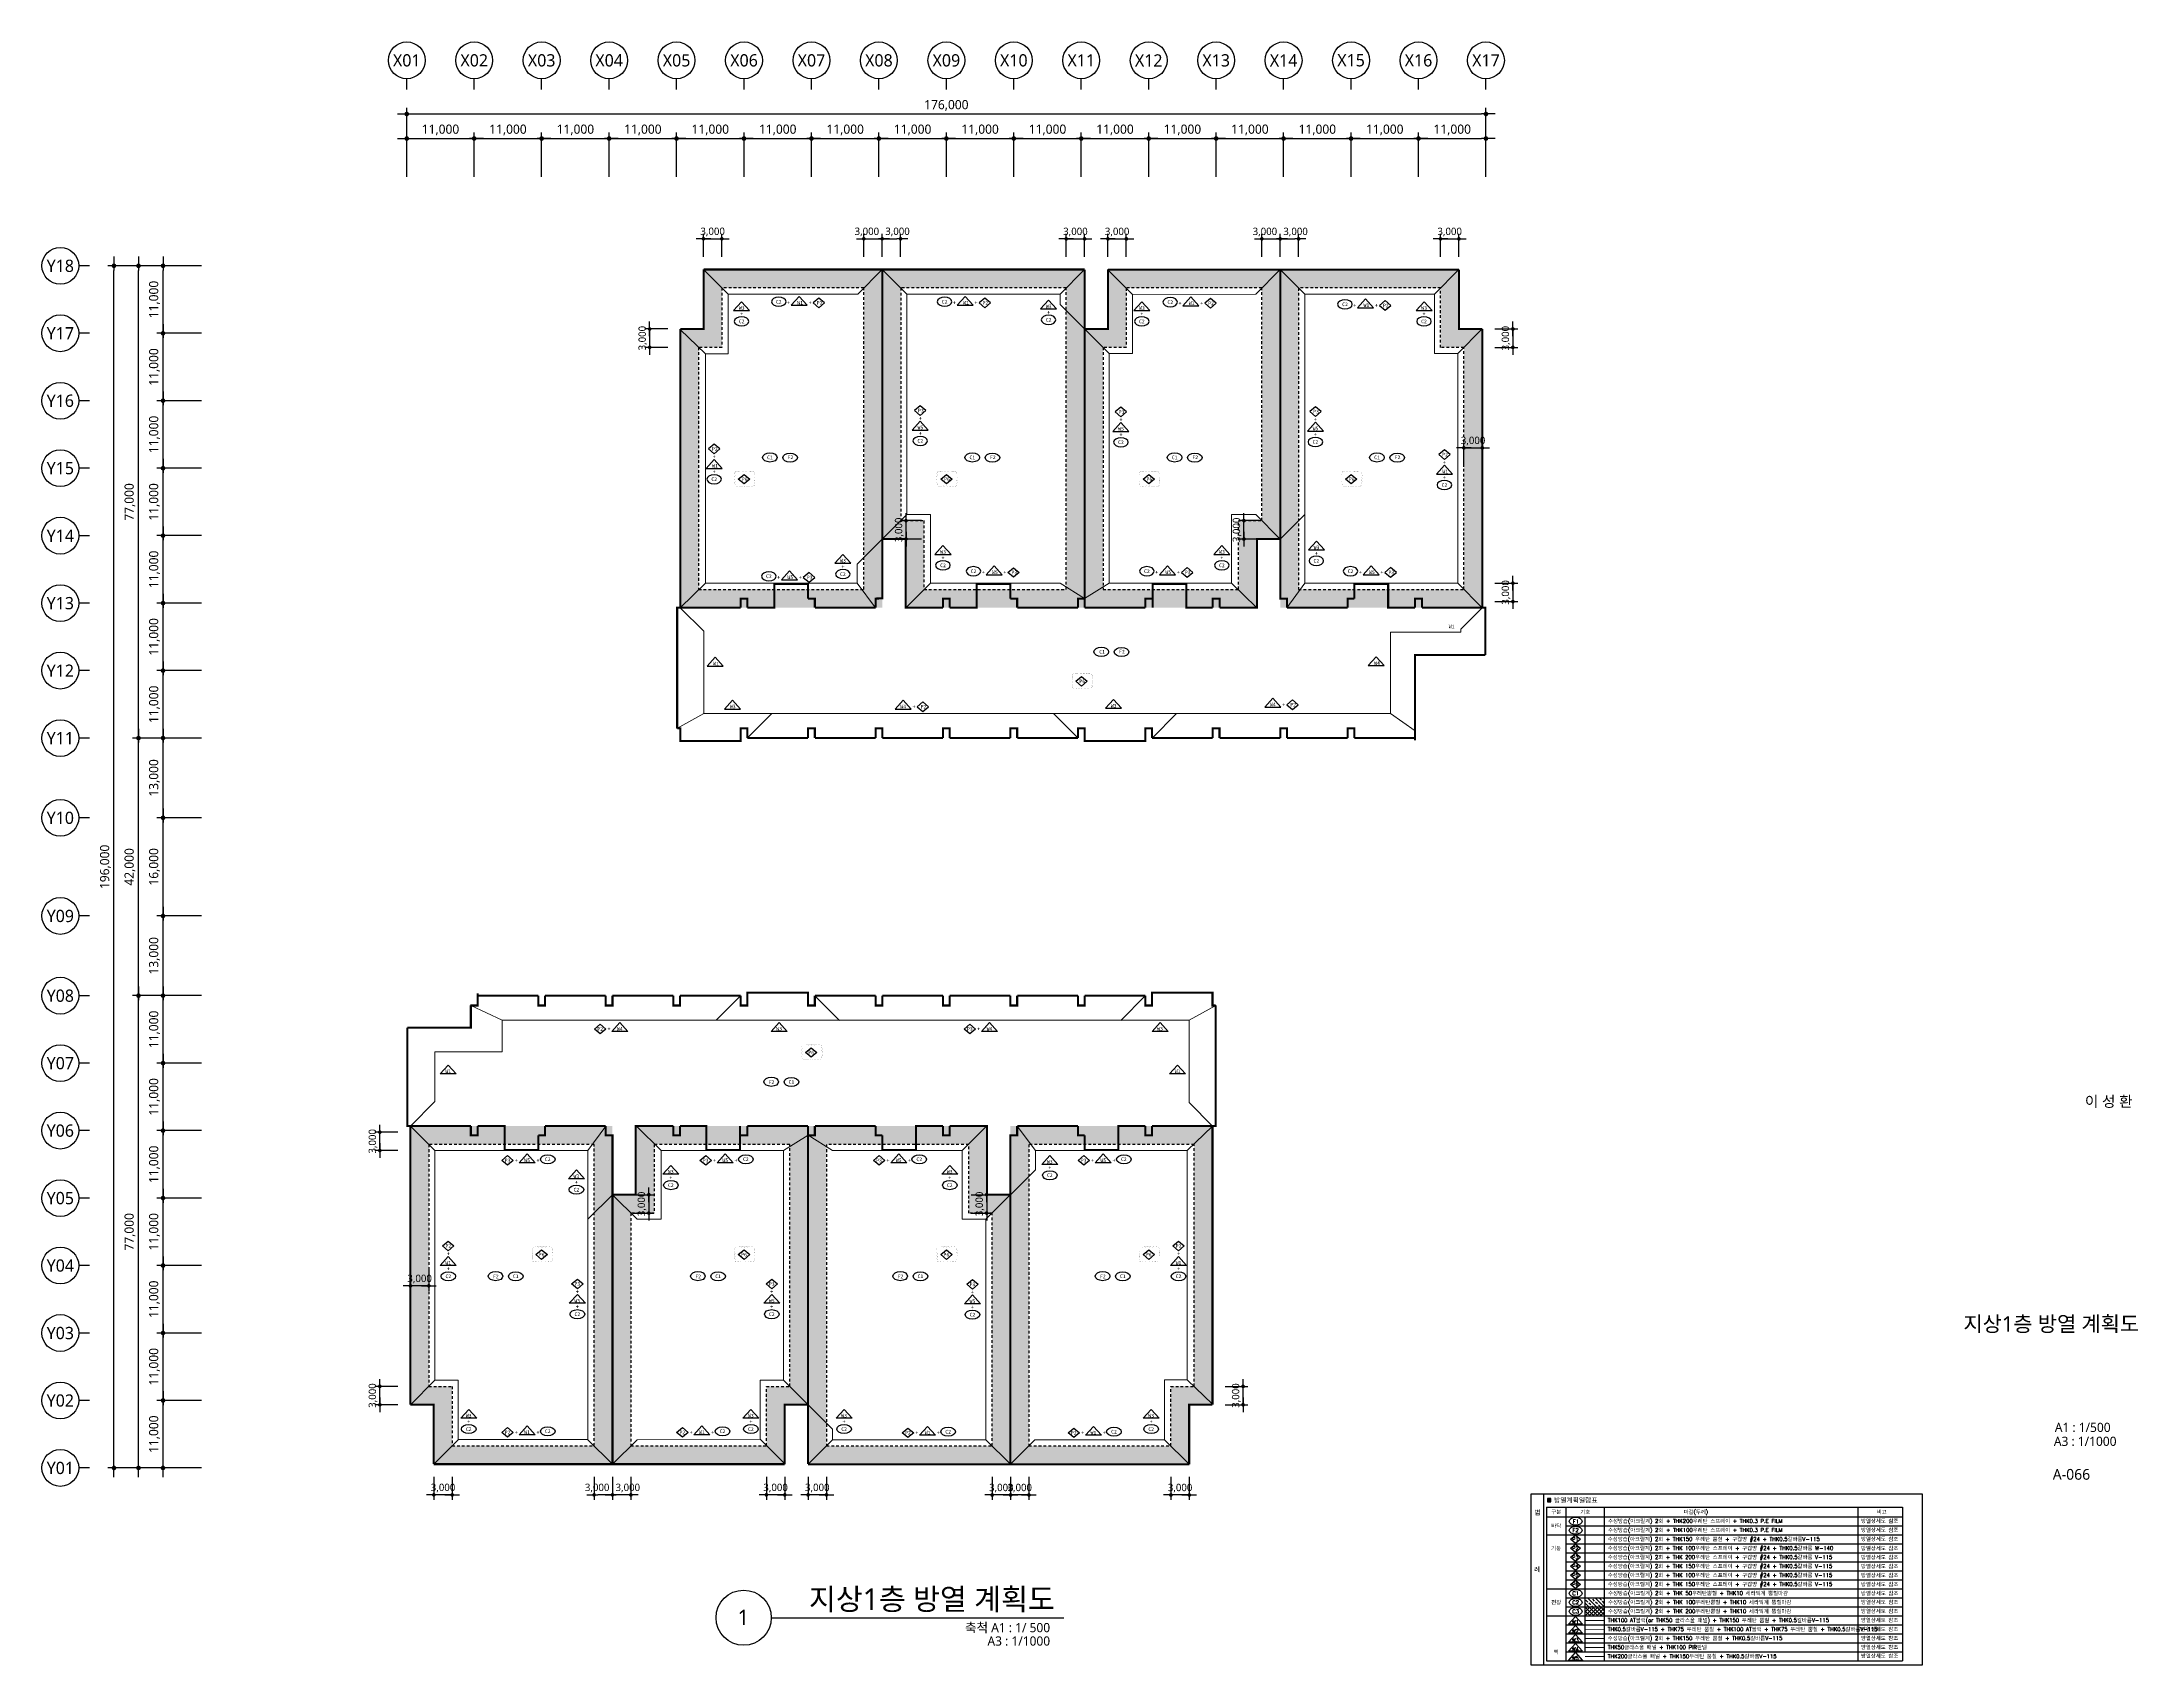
# Model space of a CAD drawing. Header units: millimetres. Extents: x 1915590 to 2257441, y 167795 to 1026436.
# Drawn here: x 1915590 to 2257441, y 464795 to 729436 of the extents above; entities that cross this region are included whole.
import ezdxf
from ezdxf.enums import TextEntityAlignment as Align

# ---------------------------------------------------------------- set-up
doc = ezdxf.new("R2010")
doc.units = ezdxf.units.MM
doc.header["$LTSCALE"] = 5
doc.header["$MEASUREMENT"] = 0
doc.header["$PDSIZE"] = -10
for name, pattern in [('CENTER2', [1.125, 0.75, -0.125, 0.125, -0.125]), ('DASHED', [0.75, 0.5, -0.25]), ('HID', [2, 1.1, -0.9]), ('HIDDEN2', [0.1875, 0.125, -0.0625]), ('PHANTOM2', [1.25, 0.625, -0.125, 0.125, -0.125, 0.125, -0.125])]:
    doc.linetypes.add(name, pattern=pattern)
doc.layers.get('0').update_dxf_attribs({"linetype": 'CONTINUOUS'})
doc.layers.get('Defpoints').update_dxf_attribs({"color": 153, "linetype": 'CONTINUOUS'})
for name, color, linetype in [('0-xref', 7, 'CONTINUOUS'), ('7ELE', 7, 'CONTINUOUS'), ('A-MARK-벽체방열-W1', 3, 'HIDDEN2'), ('A-MARK-벽체방열-W2', 6, 'HIDDEN2'), ('A-MARK-벽체방열-W3', 6, 'CONTINUOUS'), ('A-MARK-벽체방열-W4', 4, 'CONTINUOUS'), ('BOX', 7, 'CONTINUOUS'), ('L', 253, 'CONTINUOUS'), ('MARK', 7, 'CONTINUOUS'), ('T', 3, 'CONTINUOUS'), ('text', 3, 'CONTINUOUS'), ('일람 벽체', 7, 'CONTINUOUS')]:
    doc.layers.add(name, color=color, linetype=linetype)
for name, color, linetype, lineweight in [('A-AXIS-BUBL', 7, 'CONTINUOUS', 25), ('A-BORD-TEXT', 3, 'CONTINUOUS', 25), ('A-DIMS', 7, 'CONTINUOUS', 25), ('A-XXXX-HATC', 8, 'CONTINUOUS', 18), ('A-XXXX-SYMB', 7, 'CONTINUOUS', 25), ('A-XXXX-TXT1', 3, 'CONTINUOUS', 25), ('A-XXXX-TXT2', 3, 'CONTINUOUS', 25), ('REV-202205', 20, 'CONTINUOUS', 25), ('S-ELEV-LIN1', 9, 'CONTINUOUS', 20)]:
    doc.layers.add(name, color=color, linetype=linetype, lineweight=lineweight)
doc.styles.add('HY울릉도L', font='')
doc.styles.get("Standard").update_dxf_attribs({"font": 'SIMPLEX.shx'})
doc.styles.add('돋움체', font='')
doc.styles.add('맑은고딕', font='malgun.ttf')
doc.styles.get('HY울릉도L').set_extended_font_data('HYwulM')
doc.styles.get('돋움체').set_extended_font_data('DotumChe')
doc.dimstyles.new('CDIM', dxfattribs={"dimtxt": 3, "dimasz": 1.5, "dimexe": 2, "dimexo": 1, "dimgap": 1, "dimtad": 1, "dimdec": 0, "dimrnd": 0.5, "dimzin": 0, "dimdsep": 32, "dimlunit": 6, "dimtxsty": 'HY울릉도L', "dimblk1": '_CIDOT', "dimblk2": '_CIDOT', "dimsah": 1, "dimcen": 5.5, "dimclrd": 2, "dimclre": 2, "dimclrt": 7, "dimadec": 0, "dimazin": 0, "dimtfac": 1, "dimtdec": 0, "dimtix": 1, "dimtmove": 2, "dimatfit": 1, "dimldrblk": '_CIDOT', "dimfxl": 1, "dimtolj": 1, "dimtzin": 0, "dimlwd": -1, "dimarcsym": 0})

# ---------------------------------------------------------------- blocks, each defined once
blk = doc.blocks.new('_CIDOT')
at = {"color": 0, "linetype": 'ByBlock'}
blk.add_line((2, 0), (-1, 0), dxfattribs=at)
at = {"color": 0, "linetype": 'ByBlock', "const_width": 0.5}
blk.add_lwpolyline([(-0.25, 0, 1), (0.25, 0, 1)], format="xyb", close=True, dxfattribs=at)
blk = doc.blocks.new('*D5')
at = {"layer": 'A-DIMS', "lineweight": -2, "transparency": 16777216}
for p, q in [((93193, 67121), (85943, 67121)), ((93193, 56121), (85943, 56121))]:
    blk.add_line(p, q, dxfattribs=at)
at = {"layer": 'A-DIMS', "transparency": 16777216}
blk.add_line((86943, 56871), (86943, 66371), dxfattribs=at)
at = {"layer": 'Defpoints', "color": 0, "transparency": 16777216}
for p in [(86943, 67121), (93693, 67121), (93693, 56121)]:
    blk.add_point(p, dxfattribs=at)
at = {"layer": 'A-DIMS', "transparency": 16777216, "xscale": 750, "yscale": 750, "zscale": 750}
for p, rotation in [((86943, 67121), 90), ((86943, 56121), 270)]:
    blk.add_blockref('_CIDOT', p, dxfattribs=dict(at, rotation=rotation))
at = {"layer": 'A-DIMS', "color": 3, "transparency": 16777216, "insert": (85550, 61621), "char_height": 1500, "attachment_point": 5, "rotation": 90, "style": '맑은고딕'}
blk.add_mtext('\\A1;11,000', dxfattribs=at)
blk = doc.blocks.new('*D6')
at = {"layer": 'A-DIMS', "lineweight": -2, "transparency": 16777216}
for p, q in [((93193, 78121), (85943, 78121)), ((93193, 67121), (85943, 67121))]:
    blk.add_line(p, q, dxfattribs=at)
at = {"layer": 'A-DIMS', "transparency": 16777216}
blk.add_line((86943, 67871), (86943, 77371), dxfattribs=at)
at = {"layer": 'Defpoints', "color": 0, "transparency": 16777216}
for p in [(86943, 78121), (93693, 78121), (93693, 67121)]:
    blk.add_point(p, dxfattribs=at)
at = {"layer": 'A-DIMS', "transparency": 16777216, "xscale": 750, "yscale": 750, "zscale": 750}
for p, rotation in [((86943, 78121), 90), ((86943, 67121), 270)]:
    blk.add_blockref('_CIDOT', p, dxfattribs=dict(at, rotation=rotation))
at = {"layer": 'A-DIMS', "color": 3, "transparency": 16777216, "insert": (85550, 72621), "char_height": 1500, "attachment_point": 5, "rotation": 90, "style": '맑은고딕'}
blk.add_mtext('\\A1;11,000', dxfattribs=at)
blk = doc.blocks.new('*D7')
at = {"layer": 'A-DIMS', "lineweight": -2, "transparency": 16777216}
for p, q in [((93193, 89121), (85943, 89121)), ((93193, 78121), (85943, 78121))]:
    blk.add_line(p, q, dxfattribs=at)
at = {"layer": 'A-DIMS', "transparency": 16777216}
blk.add_line((86943, 78871), (86943, 88371), dxfattribs=at)
at = {"layer": 'Defpoints', "color": 0, "transparency": 16777216}
for p in [(86943, 89121), (93693, 89121), (93693, 78121)]:
    blk.add_point(p, dxfattribs=at)
at = {"layer": 'A-DIMS', "transparency": 16777216, "xscale": 750, "yscale": 750, "zscale": 750}
for p, rotation in [((86943, 89121), 90), ((86943, 78121), 270)]:
    blk.add_blockref('_CIDOT', p, dxfattribs=dict(at, rotation=rotation))
at = {"layer": 'A-DIMS', "color": 3, "transparency": 16777216, "insert": (85550, 83621), "char_height": 1500, "attachment_point": 5, "rotation": 90, "style": '맑은고딕'}
blk.add_mtext('\\A1;11,000', dxfattribs=at)
blk = doc.blocks.new('*D8')
at = {"layer": 'A-DIMS', "lineweight": -2, "transparency": 16777216}
for p, q in [((93193, 100121), (85943, 100121)), ((93193, 89121), (85943, 89121))]:
    blk.add_line(p, q, dxfattribs=at)
at = {"layer": 'A-DIMS', "transparency": 16777216}
blk.add_line((86943, 89871), (86943, 99371), dxfattribs=at)
at = {"layer": 'Defpoints', "color": 0, "transparency": 16777216}
for p in [(86943, 100121), (93693, 100121), (93693, 89121)]:
    blk.add_point(p, dxfattribs=at)
at = {"layer": 'A-DIMS', "transparency": 16777216, "xscale": 750, "yscale": 750, "zscale": 750}
for p, rotation in [((86943, 100121), 90), ((86943, 89121), 270)]:
    blk.add_blockref('_CIDOT', p, dxfattribs=dict(at, rotation=rotation))
at = {"layer": 'A-DIMS', "color": 3, "transparency": 16777216, "insert": (85550, 94621), "char_height": 1500, "attachment_point": 5, "rotation": 90, "style": '맑은고딕'}
blk.add_mtext('\\A1;11,000', dxfattribs=at)
blk = doc.blocks.new('*D9')
at = {"layer": 'A-DIMS', "lineweight": -2, "transparency": 16777216}
for p, q in [((93193, 111121), (85943, 111121)), ((93193, 100121), (85943, 100121))]:
    blk.add_line(p, q, dxfattribs=at)
at = {"layer": 'A-DIMS', "transparency": 16777216}
blk.add_line((86943, 100871), (86943, 110371), dxfattribs=at)
at = {"layer": 'Defpoints', "color": 0, "transparency": 16777216}
for p in [(86943, 111121), (93693, 111121), (93693, 100121)]:
    blk.add_point(p, dxfattribs=at)
at = {"layer": 'A-DIMS', "transparency": 16777216, "xscale": 750, "yscale": 750, "zscale": 750}
for p, rotation in [((86943, 111121), 90), ((86943, 100121), 270)]:
    blk.add_blockref('_CIDOT', p, dxfattribs=dict(at, rotation=rotation))
at = {"layer": 'A-DIMS', "color": 3, "transparency": 16777216, "insert": (85550, 105621), "char_height": 1500, "attachment_point": 5, "rotation": 90, "style": '맑은고딕'}
blk.add_mtext('\\A1;11,000', dxfattribs=at)
blk = doc.blocks.new('*D10')
at = {"layer": 'A-DIMS', "lineweight": -2, "transparency": 16777216}
for p, q in [((93193, 122121), (85943, 122121)), ((93193, 111121), (85943, 111121))]:
    blk.add_line(p, q, dxfattribs=at)
at = {"layer": 'A-DIMS', "transparency": 16777216}
blk.add_line((86943, 111871), (86943, 121371), dxfattribs=at)
at = {"layer": 'Defpoints', "color": 0, "transparency": 16777216}
for p in [(86943, 122121), (93693, 122121), (93693, 111121)]:
    blk.add_point(p, dxfattribs=at)
at = {"layer": 'A-DIMS', "transparency": 16777216, "xscale": 750, "yscale": 750, "zscale": 750}
for p, rotation in [((86943, 122121), 90), ((86943, 111121), 270)]:
    blk.add_blockref('_CIDOT', p, dxfattribs=dict(at, rotation=rotation))
at = {"layer": 'A-DIMS', "color": 3, "transparency": 16777216, "insert": (85550, 116621), "char_height": 1500, "attachment_point": 5, "rotation": 90, "style": '맑은고딕'}
blk.add_mtext('\\A1;11,000', dxfattribs=at)
blk = doc.blocks.new('*D11')
at = {"layer": 'A-DIMS', "lineweight": -2, "transparency": 16777216}
for p, q in [((93193, 135121), (85943, 135121)), ((93193, 122121), (85943, 122121))]:
    blk.add_line(p, q, dxfattribs=at)
at = {"layer": 'A-DIMS', "transparency": 16777216}
blk.add_line((86943, 122871), (86943, 134371), dxfattribs=at)
at = {"layer": 'Defpoints', "color": 0, "transparency": 16777216}
for p in [(86943, 135121), (93693, 135121), (93693, 122121)]:
    blk.add_point(p, dxfattribs=at)
at = {"layer": 'A-DIMS', "transparency": 16777216, "xscale": 750, "yscale": 750, "zscale": 750}
for p, rotation in [((86943, 135121), 90), ((86943, 122121), 270)]:
    blk.add_blockref('_CIDOT', p, dxfattribs=dict(at, rotation=rotation))
at = {"layer": 'A-DIMS', "color": 3, "transparency": 16777216, "insert": (85550, 128621), "char_height": 1500, "attachment_point": 5, "rotation": 90, "style": '맑은고딕'}
blk.add_mtext('\\A1;13,000', dxfattribs=at)
blk = doc.blocks.new('*D12')
at = {"layer": 'A-DIMS', "lineweight": -2, "transparency": 16777216}
for p, q in [((93193, 151121), (85943, 151121)), ((93193, 135121), (85943, 135121))]:
    blk.add_line(p, q, dxfattribs=at)
at = {"layer": 'A-DIMS', "transparency": 16777216}
blk.add_line((86943, 135871), (86943, 150371), dxfattribs=at)
at = {"layer": 'Defpoints', "color": 0, "transparency": 16777216}
for p in [(86943, 151121), (93693, 151121), (93693, 135121)]:
    blk.add_point(p, dxfattribs=at)
at = {"layer": 'A-DIMS', "transparency": 16777216, "xscale": 750, "yscale": 750, "zscale": 750}
for p, rotation in [((86943, 151121), 90), ((86943, 135121), 270)]:
    blk.add_blockref('_CIDOT', p, dxfattribs=dict(at, rotation=rotation))
at = {"layer": 'A-DIMS', "color": 3, "transparency": 16777216, "insert": (85550, 143121), "char_height": 1500, "attachment_point": 5, "rotation": 90, "style": '맑은고딕'}
blk.add_mtext('\\A1;16,000', dxfattribs=at)
blk = doc.blocks.new('*D13')
at = {"layer": 'A-DIMS', "lineweight": -2, "transparency": 16777216}
for p, q in [((93193, 164121), (85943, 164121)), ((93193, 151121), (85943, 151121))]:
    blk.add_line(p, q, dxfattribs=at)
at = {"layer": 'A-DIMS', "transparency": 16777216}
blk.add_line((86943, 151871), (86943, 163371), dxfattribs=at)
at = {"layer": 'Defpoints', "color": 0, "transparency": 16777216}
for p in [(86943, 164121), (93693, 164121), (93693, 151121)]:
    blk.add_point(p, dxfattribs=at)
at = {"layer": 'A-DIMS', "transparency": 16777216, "xscale": 750, "yscale": 750, "zscale": 750}
for p, rotation in [((86943, 164121), 90), ((86943, 151121), 270)]:
    blk.add_blockref('_CIDOT', p, dxfattribs=dict(at, rotation=rotation))
at = {"layer": 'A-DIMS', "color": 3, "transparency": 16777216, "insert": (85550, 157621), "char_height": 1500, "attachment_point": 5, "rotation": 90, "style": '맑은고딕'}
blk.add_mtext('\\A1;13,000', dxfattribs=at)
blk = doc.blocks.new('*D14')
at = {"layer": 'A-DIMS', "lineweight": -2, "transparency": 16777216}
for p, q in [((93193, 175121), (85943, 175121)), ((93193, 164121), (85943, 164121))]:
    blk.add_line(p, q, dxfattribs=at)
at = {"layer": 'A-DIMS', "transparency": 16777216}
blk.add_line((86943, 164871), (86943, 174371), dxfattribs=at)
at = {"layer": 'Defpoints', "color": 0, "transparency": 16777216}
for p in [(86943, 175121), (93693, 175121), (93693, 164121)]:
    blk.add_point(p, dxfattribs=at)
at = {"layer": 'A-DIMS', "transparency": 16777216, "xscale": 750, "yscale": 750, "zscale": 750}
for p, rotation in [((86943, 175121), 90), ((86943, 164121), 270)]:
    blk.add_blockref('_CIDOT', p, dxfattribs=dict(at, rotation=rotation))
at = {"layer": 'A-DIMS', "color": 3, "transparency": 16777216, "insert": (85550, 169621), "char_height": 1500, "attachment_point": 5, "rotation": 90, "style": '맑은고딕'}
blk.add_mtext('\\A1;11,000', dxfattribs=at)
blk = doc.blocks.new('*D15')
at = {"layer": 'A-DIMS', "lineweight": -2, "transparency": 16777216}
for p, q in [((93193, 186121), (85943, 186121)), ((93193, 175121), (85943, 175121))]:
    blk.add_line(p, q, dxfattribs=at)
at = {"layer": 'A-DIMS', "transparency": 16777216}
blk.add_line((86943, 175871), (86943, 185371), dxfattribs=at)
at = {"layer": 'Defpoints', "color": 0, "transparency": 16777216}
for p in [(86943, 186121), (93693, 186121), (93693, 175121)]:
    blk.add_point(p, dxfattribs=at)
at = {"layer": 'A-DIMS', "transparency": 16777216, "xscale": 750, "yscale": 750, "zscale": 750}
for p, rotation in [((86943, 186121), 90), ((86943, 175121), 270)]:
    blk.add_blockref('_CIDOT', p, dxfattribs=dict(at, rotation=rotation))
at = {"layer": 'A-DIMS', "color": 3, "transparency": 16777216, "insert": (85550, 180621), "char_height": 1500, "attachment_point": 5, "rotation": 90, "style": '맑은고딕'}
blk.add_mtext('\\A1;11,000', dxfattribs=at)
blk = doc.blocks.new('*D16')
at = {"layer": 'A-DIMS', "lineweight": -2, "transparency": 16777216}
for p, q in [((93193, 197121), (85943, 197121)), ((93193, 186121), (85943, 186121))]:
    blk.add_line(p, q, dxfattribs=at)
at = {"layer": 'A-DIMS', "transparency": 16777216}
blk.add_line((86943, 186871), (86943, 196371), dxfattribs=at)
at = {"layer": 'Defpoints', "color": 0, "transparency": 16777216}
for p in [(86943, 197121), (93693, 197121), (93693, 186121)]:
    blk.add_point(p, dxfattribs=at)
at = {"layer": 'A-DIMS', "transparency": 16777216, "xscale": 750, "yscale": 750, "zscale": 750}
for p, rotation in [((86943, 197121), 90), ((86943, 186121), 270)]:
    blk.add_blockref('_CIDOT', p, dxfattribs=dict(at, rotation=rotation))
at = {"layer": 'A-DIMS', "color": 3, "transparency": 16777216, "insert": (85550, 191621), "char_height": 1500, "attachment_point": 5, "rotation": 90, "style": '맑은고딕'}
blk.add_mtext('\\A1;11,000', dxfattribs=at)
blk = doc.blocks.new('*D17')
at = {"layer": 'A-DIMS', "lineweight": -2, "transparency": 16777216}
for p, q in [((93193, 208121), (85943, 208121)), ((93193, 197121), (85943, 197121))]:
    blk.add_line(p, q, dxfattribs=at)
at = {"layer": 'A-DIMS', "transparency": 16777216}
blk.add_line((86943, 197871), (86943, 207371), dxfattribs=at)
at = {"layer": 'Defpoints', "color": 0, "transparency": 16777216}
for p in [(86943, 208121), (93693, 208121), (93693, 197121)]:
    blk.add_point(p, dxfattribs=at)
at = {"layer": 'A-DIMS', "transparency": 16777216, "xscale": 750, "yscale": 750, "zscale": 750}
for p, rotation in [((86943, 208121), 90), ((86943, 197121), 270)]:
    blk.add_blockref('_CIDOT', p, dxfattribs=dict(at, rotation=rotation))
at = {"layer": 'A-DIMS', "color": 3, "transparency": 16777216, "insert": (85550, 202621), "char_height": 1500, "attachment_point": 5, "rotation": 90, "style": '맑은고딕'}
blk.add_mtext('\\A1;11,000', dxfattribs=at)
blk = doc.blocks.new('*D18')
at = {"layer": 'A-DIMS', "lineweight": -2, "transparency": 16777216}
for p, q in [((93193, 219121), (85943, 219121)), ((93193, 208121), (85943, 208121))]:
    blk.add_line(p, q, dxfattribs=at)
at = {"layer": 'A-DIMS', "transparency": 16777216}
blk.add_line((86943, 208871), (86943, 218371), dxfattribs=at)
at = {"layer": 'Defpoints', "color": 0, "transparency": 16777216}
for p in [(86943, 219121), (93693, 219121), (93693, 208121)]:
    blk.add_point(p, dxfattribs=at)
at = {"layer": 'A-DIMS', "transparency": 16777216, "xscale": 750, "yscale": 750, "zscale": 750}
for p, rotation in [((86943, 219121), 90), ((86943, 208121), 270)]:
    blk.add_blockref('_CIDOT', p, dxfattribs=dict(at, rotation=rotation))
at = {"layer": 'A-DIMS', "color": 3, "transparency": 16777216, "insert": (85550, 213621), "char_height": 1500, "attachment_point": 5, "rotation": 90, "style": '맑은고딕'}
blk.add_mtext('\\A1;11,000', dxfattribs=at)
blk = doc.blocks.new('*D19')
at = {"layer": 'A-DIMS', "lineweight": -2, "transparency": 16777216}
for p, q in [((93193, 230121), (85943, 230121)), ((93193, 219121), (85943, 219121))]:
    blk.add_line(p, q, dxfattribs=at)
at = {"layer": 'A-DIMS', "transparency": 16777216}
blk.add_line((86943, 219871), (86943, 229371), dxfattribs=at)
at = {"layer": 'Defpoints', "color": 0, "transparency": 16777216}
for p in [(86943, 230121), (93693, 230121), (93693, 219121)]:
    blk.add_point(p, dxfattribs=at)
at = {"layer": 'A-DIMS', "transparency": 16777216, "xscale": 750, "yscale": 750, "zscale": 750}
for p, rotation in [((86943, 230121), 90), ((86943, 219121), 270)]:
    blk.add_blockref('_CIDOT', p, dxfattribs=dict(at, rotation=rotation))
at = {"layer": 'A-DIMS', "color": 3, "transparency": 16777216, "insert": (85550, 224621), "char_height": 1500, "attachment_point": 5, "rotation": 90, "style": '맑은고딕'}
blk.add_mtext('\\A1;11,000', dxfattribs=at)
blk = doc.blocks.new('*D20')
at = {"layer": 'A-DIMS', "lineweight": -2, "transparency": 16777216}
for p, q in [((93193, 241121), (85943, 241121)), ((93193, 230121), (85943, 230121))]:
    blk.add_line(p, q, dxfattribs=at)
at = {"layer": 'A-DIMS', "transparency": 16777216}
blk.add_line((86943, 230871), (86943, 240371), dxfattribs=at)
at = {"layer": 'Defpoints', "color": 0, "transparency": 16777216}
for p in [(86943, 241121), (93693, 241121), (93693, 230121)]:
    blk.add_point(p, dxfattribs=at)
at = {"layer": 'A-DIMS', "transparency": 16777216, "xscale": 750, "yscale": 750, "zscale": 750}
for p, rotation in [((86943, 241121), 90), ((86943, 230121), 270)]:
    blk.add_blockref('_CIDOT', p, dxfattribs=dict(at, rotation=rotation))
at = {"layer": 'A-DIMS', "color": 3, "transparency": 16777216, "insert": (85550, 235621), "char_height": 1500, "attachment_point": 5, "rotation": 90, "style": '맑은고딕'}
blk.add_mtext('\\A1;11,000', dxfattribs=at)
blk = doc.blocks.new('*D21')
at = {"layer": 'A-DIMS', "lineweight": -2, "transparency": 16777216}
for p, q in [((93193, 122121), (81943, 122121)), ((93193, 45121), (81943, 45121))]:
    blk.add_line(p, q, dxfattribs=at)
at = {"layer": 'A-DIMS', "transparency": 16777216}
blk.add_line((82943, 45871), (82943, 121371), dxfattribs=at)
at = {"layer": 'Defpoints', "color": 0, "transparency": 16777216}
for p in [(82943, 122121), (93693, 122121), (93693, 45121)]:
    blk.add_point(p, dxfattribs=at)
at = {"layer": 'A-DIMS', "transparency": 16777216, "xscale": 750, "yscale": 750, "zscale": 750}
for p, rotation in [((82943, 122121), 90), ((82943, 45121), 270)]:
    blk.add_blockref('_CIDOT', p, dxfattribs=dict(at, rotation=rotation))
at = {"layer": 'A-DIMS', "color": 3, "transparency": 16777216, "insert": (81550, 83621), "char_height": 1500, "attachment_point": 5, "rotation": 90, "style": '맑은고딕'}
blk.add_mtext('\\A1;77,000', dxfattribs=at)
blk = doc.blocks.new('*D22')
at = {"layer": 'A-DIMS', "lineweight": -2, "transparency": 16777216}
for p, q in [((93193, 241121), (77943, 241121)), ((93193, 45121), (77943, 45121))]:
    blk.add_line(p, q, dxfattribs=at)
at = {"layer": 'A-DIMS', "transparency": 16777216}
blk.add_line((78943, 45871), (78943, 240371), dxfattribs=at)
at = {"layer": 'Defpoints', "color": 0, "transparency": 16777216}
for p in [(78943, 241121), (93693, 241121), (93693, 45121)]:
    blk.add_point(p, dxfattribs=at)
at = {"layer": 'A-DIMS', "transparency": 16777216, "xscale": 750, "yscale": 750, "zscale": 750}
for p, rotation in [((78943, 241121), 90), ((78943, 45121), 270)]:
    blk.add_blockref('_CIDOT', p, dxfattribs=dict(at, rotation=rotation))
at = {"layer": 'A-DIMS', "color": 3, "transparency": 16777216, "insert": (77550, 143121), "char_height": 1500, "attachment_point": 5, "rotation": 90, "style": '맑은고딕'}
blk.add_mtext('\\A1;196,000', dxfattribs=at)
blk = doc.blocks.new('*D23')
at = {"layer": 'A-DIMS', "lineweight": -2, "transparency": 16777216}
for p, q in [((93193, 56121), (85943, 56121)), ((93193, 45121), (85943, 45121))]:
    blk.add_line(p, q, dxfattribs=at)
at = {"layer": 'A-DIMS', "transparency": 16777216}
blk.add_line((86943, 45871), (86943, 55371), dxfattribs=at)
at = {"layer": 'Defpoints', "color": 0, "transparency": 16777216}
for p in [(86943, 56121), (93693, 56121), (93693, 45121)]:
    blk.add_point(p, dxfattribs=at)
at = {"layer": 'A-DIMS', "transparency": 16777216, "xscale": 750, "yscale": 750, "zscale": 750}
for p, rotation in [((86943, 56121), 90), ((86943, 45121), 270)]:
    blk.add_blockref('_CIDOT', p, dxfattribs=dict(at, rotation=rotation))
at = {"layer": 'A-DIMS', "color": 3, "transparency": 16777216, "insert": (85550, 50621), "char_height": 1500, "attachment_point": 5, "rotation": 90, "style": '맑은고딕'}
blk.add_mtext('\\A1;11,000', dxfattribs=at)
blk = doc.blocks.new('*D24')
at = {"layer": 'A-DIMS', "lineweight": -2, "transparency": 16777216}
for p, q in [((93193, 164121), (81943, 164121)), ((93193, 122121), (81943, 122121))]:
    blk.add_line(p, q, dxfattribs=at)
at = {"layer": 'A-DIMS', "transparency": 16777216}
blk.add_line((82943, 122871), (82943, 163371), dxfattribs=at)
at = {"layer": 'Defpoints', "color": 0, "transparency": 16777216}
for p in [(82943, 164121), (93693, 164121), (93693, 122121)]:
    blk.add_point(p, dxfattribs=at)
at = {"layer": 'A-DIMS', "transparency": 16777216, "xscale": 750, "yscale": 750, "zscale": 750}
for p, rotation in [((82943, 164121), 90), ((82943, 122121), 270)]:
    blk.add_blockref('_CIDOT', p, dxfattribs=dict(at, rotation=rotation))
at = {"layer": 'A-DIMS', "color": 3, "transparency": 16777216, "insert": (81550, 143121), "char_height": 1500, "attachment_point": 5, "rotation": 90, "style": '맑은고딕'}
blk.add_mtext('\\A1;42,000', dxfattribs=at)
blk = doc.blocks.new('*D25')
at = {"layer": 'A-DIMS', "lineweight": -2, "transparency": 16777216}
for p, q in [((93193, 241121), (81943, 241121)), ((93193, 164121), (81943, 164121))]:
    blk.add_line(p, q, dxfattribs=at)
at = {"layer": 'A-DIMS', "transparency": 16777216}
blk.add_line((82943, 164871), (82943, 240371), dxfattribs=at)
at = {"layer": 'Defpoints', "color": 0, "transparency": 16777216}
for p in [(82943, 241121), (93693, 241121), (93693, 164121)]:
    blk.add_point(p, dxfattribs=at)
at = {"layer": 'A-DIMS', "transparency": 16777216, "xscale": 750, "yscale": 750, "zscale": 750}
for p, rotation in [((82943, 241121), 90), ((82943, 164121), 270)]:
    blk.add_blockref('_CIDOT', p, dxfattribs=dict(at, rotation=rotation))
at = {"layer": 'A-DIMS', "color": 3, "transparency": 16777216, "insert": (81550, 202621), "char_height": 1500, "attachment_point": 5, "rotation": 90, "style": '맑은고딕'}
blk.add_mtext('\\A1;77,000', dxfattribs=at)
blk = doc.blocks.new('*D26')
at = {"layer": 'A-DIMS', "lineweight": -2, "transparency": 16777216}
for p, q in [((148693, 255621), (148693, 262871)), ((159693, 255621), (159693, 262871))]:
    blk.add_line(p, q, dxfattribs=at)
at = {"layer": 'A-DIMS', "transparency": 16777216}
blk.add_line((149443, 261871), (158943, 261871), dxfattribs=at)
at = {"layer": 'Defpoints', "color": 0, "transparency": 16777216}
for p in [(159693, 261871), (148693, 255121), (159693, 255121)]:
    blk.add_point(p, dxfattribs=at)
at = {"layer": 'A-DIMS', "transparency": 16777216, "xscale": 750, "yscale": 750, "zscale": 750, "rotation": 180}
blk.add_blockref('_CIDOT', (148693, 261871), dxfattribs=at)
at = {"layer": 'A-DIMS', "transparency": 16777216, "xscale": 750, "yscale": 750, "zscale": 750}
blk.add_blockref('_CIDOT', (159693, 261871), dxfattribs=at)
at = {"layer": 'A-DIMS', "color": 3, "transparency": 16777216, "insert": (154193, 263263), "char_height": 1500, "attachment_point": 5, "style": '맑은고딕'}
blk.add_mtext('\\A1;11,000', dxfattribs=at)
blk = doc.blocks.new('*D27')
at = {"layer": 'A-DIMS', "lineweight": -2, "transparency": 16777216}
for p, q in [((159693, 255621), (159693, 262871)), ((170693, 255621), (170693, 262871))]:
    blk.add_line(p, q, dxfattribs=at)
at = {"layer": 'A-DIMS', "transparency": 16777216}
blk.add_line((160443, 261871), (169943, 261871), dxfattribs=at)
at = {"layer": 'Defpoints', "color": 0, "transparency": 16777216}
for p in [(170693, 261871), (159693, 255121), (170693, 255121)]:
    blk.add_point(p, dxfattribs=at)
at = {"layer": 'A-DIMS', "transparency": 16777216, "xscale": 750, "yscale": 750, "zscale": 750, "rotation": 180}
blk.add_blockref('_CIDOT', (159693, 261871), dxfattribs=at)
at = {"layer": 'A-DIMS', "transparency": 16777216, "xscale": 750, "yscale": 750, "zscale": 750}
blk.add_blockref('_CIDOT', (170693, 261871), dxfattribs=at)
at = {"layer": 'A-DIMS', "color": 3, "transparency": 16777216, "insert": (165193, 263263), "char_height": 1500, "attachment_point": 5, "style": '맑은고딕'}
blk.add_mtext('\\A1;11,000', dxfattribs=at)
blk = doc.blocks.new('*D28')
at = {"layer": 'A-DIMS', "lineweight": -2, "transparency": 16777216}
for p, q in [((170693, 255621), (170693, 262871)), ((181693, 255621), (181693, 262871))]:
    blk.add_line(p, q, dxfattribs=at)
at = {"layer": 'A-DIMS', "transparency": 16777216}
blk.add_line((171443, 261871), (180943, 261871), dxfattribs=at)
at = {"layer": 'Defpoints', "color": 0, "transparency": 16777216}
for p in [(181693, 261871), (170693, 255121), (181693, 255121)]:
    blk.add_point(p, dxfattribs=at)
at = {"layer": 'A-DIMS', "transparency": 16777216, "xscale": 750, "yscale": 750, "zscale": 750, "rotation": 180}
blk.add_blockref('_CIDOT', (170693, 261871), dxfattribs=at)
at = {"layer": 'A-DIMS', "transparency": 16777216, "xscale": 750, "yscale": 750, "zscale": 750}
blk.add_blockref('_CIDOT', (181693, 261871), dxfattribs=at)
at = {"layer": 'A-DIMS', "color": 3, "transparency": 16777216, "insert": (176193, 263263), "char_height": 1500, "attachment_point": 5, "style": '맑은고딕'}
blk.add_mtext('\\A1;11,000', dxfattribs=at)
blk = doc.blocks.new('*D29')
at = {"layer": 'A-DIMS', "lineweight": -2, "transparency": 16777216}
for p, q in [((181693, 255621), (181693, 262871)), ((192693, 255621), (192693, 262871))]:
    blk.add_line(p, q, dxfattribs=at)
at = {"layer": 'A-DIMS', "transparency": 16777216}
blk.add_line((182443, 261871), (191943, 261871), dxfattribs=at)
at = {"layer": 'Defpoints', "color": 0, "transparency": 16777216}
for p in [(192693, 261871), (181693, 255121), (192693, 255121)]:
    blk.add_point(p, dxfattribs=at)
at = {"layer": 'A-DIMS', "transparency": 16777216, "xscale": 750, "yscale": 750, "zscale": 750, "rotation": 180}
blk.add_blockref('_CIDOT', (181693, 261871), dxfattribs=at)
at = {"layer": 'A-DIMS', "transparency": 16777216, "xscale": 750, "yscale": 750, "zscale": 750}
blk.add_blockref('_CIDOT', (192693, 261871), dxfattribs=at)
at = {"layer": 'A-DIMS', "color": 3, "transparency": 16777216, "insert": (187193, 263263), "char_height": 1500, "attachment_point": 5, "style": '맑은고딕'}
blk.add_mtext('\\A1;11,000', dxfattribs=at)
blk = doc.blocks.new('*D30')
at = {"layer": 'A-DIMS', "lineweight": -2, "transparency": 16777216}
for p, q in [((192693, 255621), (192693, 262871)), ((203693, 255621), (203693, 262871))]:
    blk.add_line(p, q, dxfattribs=at)
at = {"layer": 'A-DIMS', "transparency": 16777216}
blk.add_line((193443, 261871), (202943, 261871), dxfattribs=at)
at = {"layer": 'Defpoints', "color": 0, "transparency": 16777216}
for p in [(203693, 261871), (192693, 255121), (203693, 255121)]:
    blk.add_point(p, dxfattribs=at)
at = {"layer": 'A-DIMS', "transparency": 16777216, "xscale": 750, "yscale": 750, "zscale": 750, "rotation": 180}
blk.add_blockref('_CIDOT', (192693, 261871), dxfattribs=at)
at = {"layer": 'A-DIMS', "transparency": 16777216, "xscale": 750, "yscale": 750, "zscale": 750}
blk.add_blockref('_CIDOT', (203693, 261871), dxfattribs=at)
at = {"layer": 'A-DIMS', "color": 3, "transparency": 16777216, "insert": (198193, 263263), "char_height": 1500, "attachment_point": 5, "style": '맑은고딕'}
blk.add_mtext('\\A1;11,000', dxfattribs=at)
blk = doc.blocks.new('*D31')
at = {"layer": 'A-DIMS', "lineweight": -2, "transparency": 16777216}
for p, q in [((203693, 255621), (203693, 262871)), ((214693, 255621), (214693, 262871))]:
    blk.add_line(p, q, dxfattribs=at)
at = {"layer": 'A-DIMS', "transparency": 16777216}
blk.add_line((204443, 261871), (213943, 261871), dxfattribs=at)
at = {"layer": 'Defpoints', "color": 0, "transparency": 16777216}
for p in [(214693, 261871), (203693, 255121), (214693, 255121)]:
    blk.add_point(p, dxfattribs=at)
at = {"layer": 'A-DIMS', "transparency": 16777216, "xscale": 750, "yscale": 750, "zscale": 750, "rotation": 180}
blk.add_blockref('_CIDOT', (203693, 261871), dxfattribs=at)
at = {"layer": 'A-DIMS', "transparency": 16777216, "xscale": 750, "yscale": 750, "zscale": 750}
blk.add_blockref('_CIDOT', (214693, 261871), dxfattribs=at)
at = {"layer": 'A-DIMS', "color": 3, "transparency": 16777216, "insert": (209193, 263263), "char_height": 1500, "attachment_point": 5, "style": '맑은고딕'}
blk.add_mtext('\\A1;11,000', dxfattribs=at)
blk = doc.blocks.new('*D32')
at = {"layer": 'A-DIMS', "lineweight": -2, "transparency": 16777216}
for p, q in [((214693, 255621), (214693, 262871)), ((225693, 255621), (225693, 262871))]:
    blk.add_line(p, q, dxfattribs=at)
at = {"layer": 'A-DIMS', "transparency": 16777216}
blk.add_line((215443, 261871), (224943, 261871), dxfattribs=at)
at = {"layer": 'Defpoints', "color": 0, "transparency": 16777216}
for p in [(225693, 261871), (214693, 255121), (225693, 255121)]:
    blk.add_point(p, dxfattribs=at)
at = {"layer": 'A-DIMS', "transparency": 16777216, "xscale": 750, "yscale": 750, "zscale": 750, "rotation": 180}
blk.add_blockref('_CIDOT', (214693, 261871), dxfattribs=at)
at = {"layer": 'A-DIMS', "transparency": 16777216, "xscale": 750, "yscale": 750, "zscale": 750}
blk.add_blockref('_CIDOT', (225693, 261871), dxfattribs=at)
at = {"layer": 'A-DIMS', "color": 3, "transparency": 16777216, "insert": (220193, 263263), "char_height": 1500, "attachment_point": 5, "style": '맑은고딕'}
blk.add_mtext('\\A1;11,000', dxfattribs=at)
blk = doc.blocks.new('*D33')
at = {"layer": 'A-DIMS', "lineweight": -2, "transparency": 16777216}
for p, q in [((225693, 255621), (225693, 262871)), ((236693, 255621), (236693, 262871))]:
    blk.add_line(p, q, dxfattribs=at)
at = {"layer": 'A-DIMS', "transparency": 16777216}
blk.add_line((226443, 261871), (235943, 261871), dxfattribs=at)
at = {"layer": 'Defpoints', "color": 0, "transparency": 16777216}
for p in [(236693, 261871), (225693, 255121), (236693, 255121)]:
    blk.add_point(p, dxfattribs=at)
at = {"layer": 'A-DIMS', "transparency": 16777216, "xscale": 750, "yscale": 750, "zscale": 750, "rotation": 180}
blk.add_blockref('_CIDOT', (225693, 261871), dxfattribs=at)
at = {"layer": 'A-DIMS', "transparency": 16777216, "xscale": 750, "yscale": 750, "zscale": 750}
blk.add_blockref('_CIDOT', (236693, 261871), dxfattribs=at)
at = {"layer": 'A-DIMS', "color": 3, "transparency": 16777216, "insert": (231193, 263263), "char_height": 1500, "attachment_point": 5, "style": '맑은고딕'}
blk.add_mtext('\\A1;11,000', dxfattribs=at)
blk = doc.blocks.new('*D34')
at = {"layer": 'A-DIMS', "lineweight": -2, "transparency": 16777216}
for p, q in [((236693, 255621), (236693, 262871)), ((247693, 255621), (247693, 262871))]:
    blk.add_line(p, q, dxfattribs=at)
at = {"layer": 'A-DIMS', "transparency": 16777216}
blk.add_line((237443, 261871), (246943, 261871), dxfattribs=at)
at = {"layer": 'Defpoints', "color": 0, "transparency": 16777216}
for p in [(247693, 261871), (236693, 255121), (247693, 255121)]:
    blk.add_point(p, dxfattribs=at)
at = {"layer": 'A-DIMS', "transparency": 16777216, "xscale": 750, "yscale": 750, "zscale": 750, "rotation": 180}
blk.add_blockref('_CIDOT', (236693, 261871), dxfattribs=at)
at = {"layer": 'A-DIMS', "transparency": 16777216, "xscale": 750, "yscale": 750, "zscale": 750}
blk.add_blockref('_CIDOT', (247693, 261871), dxfattribs=at)
at = {"layer": 'A-DIMS', "color": 3, "transparency": 16777216, "insert": (242193, 263263), "char_height": 1500, "attachment_point": 5, "style": '맑은고딕'}
blk.add_mtext('\\A1;11,000', dxfattribs=at)
blk = doc.blocks.new('*D35')
at = {"layer": 'A-DIMS', "lineweight": -2, "transparency": 16777216}
for p, q in [((247693, 255621), (247693, 262871)), ((258693, 255621), (258693, 262871))]:
    blk.add_line(p, q, dxfattribs=at)
at = {"layer": 'A-DIMS', "transparency": 16777216}
blk.add_line((248443, 261871), (257943, 261871), dxfattribs=at)
at = {"layer": 'Defpoints', "color": 0, "transparency": 16777216}
for p in [(258693, 261871), (247693, 255121), (258693, 255121)]:
    blk.add_point(p, dxfattribs=at)
at = {"layer": 'A-DIMS', "transparency": 16777216, "xscale": 750, "yscale": 750, "zscale": 750, "rotation": 180}
blk.add_blockref('_CIDOT', (247693, 261871), dxfattribs=at)
at = {"layer": 'A-DIMS', "transparency": 16777216, "xscale": 750, "yscale": 750, "zscale": 750}
blk.add_blockref('_CIDOT', (258693, 261871), dxfattribs=at)
at = {"layer": 'A-DIMS', "color": 3, "transparency": 16777216, "insert": (253193, 263263), "char_height": 1500, "attachment_point": 5, "style": '맑은고딕'}
blk.add_mtext('\\A1;11,000', dxfattribs=at)
blk = doc.blocks.new('*D36')
at = {"layer": 'A-DIMS', "lineweight": -2, "transparency": 16777216}
for p, q in [((258693, 255621), (258693, 262871)), ((269693, 255621), (269693, 262871))]:
    blk.add_line(p, q, dxfattribs=at)
at = {"layer": 'A-DIMS', "transparency": 16777216}
blk.add_line((259443, 261871), (268943, 261871), dxfattribs=at)
at = {"layer": 'Defpoints', "color": 0, "transparency": 16777216}
for p in [(269693, 261871), (258693, 255121), (269693, 255121)]:
    blk.add_point(p, dxfattribs=at)
at = {"layer": 'A-DIMS', "transparency": 16777216, "xscale": 750, "yscale": 750, "zscale": 750, "rotation": 180}
blk.add_blockref('_CIDOT', (258693, 261871), dxfattribs=at)
at = {"layer": 'A-DIMS', "transparency": 16777216, "xscale": 750, "yscale": 750, "zscale": 750}
blk.add_blockref('_CIDOT', (269693, 261871), dxfattribs=at)
at = {"layer": 'A-DIMS', "color": 3, "transparency": 16777216, "insert": (264193, 263263), "char_height": 1500, "attachment_point": 5, "style": '맑은고딕'}
blk.add_mtext('\\A1;11,000', dxfattribs=at)
blk = doc.blocks.new('*D37')
at = {"layer": 'A-DIMS', "lineweight": -2, "transparency": 16777216}
for p, q in [((269693, 255621), (269693, 262871)), ((280693, 255621), (280693, 262871))]:
    blk.add_line(p, q, dxfattribs=at)
at = {"layer": 'A-DIMS', "transparency": 16777216}
blk.add_line((270443, 261871), (279943, 261871), dxfattribs=at)
at = {"layer": 'Defpoints', "color": 0, "transparency": 16777216}
for p in [(280693, 261871), (269693, 255121), (280693, 255121)]:
    blk.add_point(p, dxfattribs=at)
at = {"layer": 'A-DIMS', "transparency": 16777216, "xscale": 750, "yscale": 750, "zscale": 750, "rotation": 180}
blk.add_blockref('_CIDOT', (269693, 261871), dxfattribs=at)
at = {"layer": 'A-DIMS', "transparency": 16777216, "xscale": 750, "yscale": 750, "zscale": 750}
blk.add_blockref('_CIDOT', (280693, 261871), dxfattribs=at)
at = {"layer": 'A-DIMS', "color": 3, "transparency": 16777216, "insert": (275193, 263263), "char_height": 1500, "attachment_point": 5, "style": '맑은고딕'}
blk.add_mtext('\\A1;11,000', dxfattribs=at)
blk = doc.blocks.new('*D38')
at = {"layer": 'A-DIMS', "lineweight": -2, "transparency": 16777216}
for p, q in [((280693, 255621), (280693, 262871)), ((291693, 255621), (291693, 262871))]:
    blk.add_line(p, q, dxfattribs=at)
at = {"layer": 'A-DIMS', "transparency": 16777216}
blk.add_line((281443, 261871), (290943, 261871), dxfattribs=at)
at = {"layer": 'Defpoints', "color": 0, "transparency": 16777216}
for p in [(291693, 261871), (280693, 255121), (291693, 255121)]:
    blk.add_point(p, dxfattribs=at)
at = {"layer": 'A-DIMS', "transparency": 16777216, "xscale": 750, "yscale": 750, "zscale": 750, "rotation": 180}
blk.add_blockref('_CIDOT', (280693, 261871), dxfattribs=at)
at = {"layer": 'A-DIMS', "transparency": 16777216, "xscale": 750, "yscale": 750, "zscale": 750}
blk.add_blockref('_CIDOT', (291693, 261871), dxfattribs=at)
at = {"layer": 'A-DIMS', "color": 3, "transparency": 16777216, "insert": (286193, 263263), "char_height": 1500, "attachment_point": 5, "style": '맑은고딕'}
blk.add_mtext('\\A1;11,000', dxfattribs=at)
blk = doc.blocks.new('*D39')
at = {"layer": 'A-DIMS', "lineweight": -2, "transparency": 16777216}
for p, q in [((126693, 255621), (126693, 266871)), ((302693, 255621), (302693, 266871))]:
    blk.add_line(p, q, dxfattribs=at)
at = {"layer": 'A-DIMS', "transparency": 16777216}
blk.add_line((127443, 265871), (301943, 265871), dxfattribs=at)
at = {"layer": 'Defpoints', "color": 0, "transparency": 16777216}
for p in [(302693, 265871), (126693, 255121), (302693, 255121)]:
    blk.add_point(p, dxfattribs=at)
at = {"layer": 'A-DIMS', "transparency": 16777216, "xscale": 750, "yscale": 750, "zscale": 750, "rotation": 180}
blk.add_blockref('_CIDOT', (126693, 265871), dxfattribs=at)
at = {"layer": 'A-DIMS', "transparency": 16777216, "xscale": 750, "yscale": 750, "zscale": 750}
blk.add_blockref('_CIDOT', (302693, 265871), dxfattribs=at)
at = {"layer": 'A-DIMS', "color": 3, "transparency": 16777216, "insert": (214693, 267263), "char_height": 1500, "attachment_point": 5, "style": '맑은고딕'}
blk.add_mtext('\\A1;176,000', dxfattribs=at)
blk = doc.blocks.new('*D40')
at = {"layer": 'A-DIMS', "lineweight": -2, "transparency": 16777216}
for p, q in [((291693, 255621), (291693, 262871)), ((302693, 255621), (302693, 262871))]:
    blk.add_line(p, q, dxfattribs=at)
at = {"layer": 'A-DIMS', "transparency": 16777216}
blk.add_line((292443, 261871), (301943, 261871), dxfattribs=at)
at = {"layer": 'Defpoints', "color": 0, "transparency": 16777216}
for p in [(302693, 261871), (291693, 255121), (302693, 255121)]:
    blk.add_point(p, dxfattribs=at)
at = {"layer": 'A-DIMS', "transparency": 16777216, "xscale": 750, "yscale": 750, "zscale": 750, "rotation": 180}
blk.add_blockref('_CIDOT', (291693, 261871), dxfattribs=at)
at = {"layer": 'A-DIMS', "transparency": 16777216, "xscale": 750, "yscale": 750, "zscale": 750}
blk.add_blockref('_CIDOT', (302693, 261871), dxfattribs=at)
at = {"layer": 'A-DIMS', "color": 3, "transparency": 16777216, "insert": (297193, 263263), "char_height": 1500, "attachment_point": 5, "style": '맑은고딕'}
blk.add_mtext('\\A1;11,000', dxfattribs=at)
blk = doc.blocks.new('*D41')
at = {"layer": 'A-DIMS', "lineweight": -2, "transparency": 16777216}
for p, q in [((126693, 255621), (126693, 262871)), ((137693, 255621), (137693, 262871))]:
    blk.add_line(p, q, dxfattribs=at)
at = {"layer": 'A-DIMS', "transparency": 16777216}
blk.add_line((127443, 261871), (136943, 261871), dxfattribs=at)
at = {"layer": 'Defpoints', "color": 0, "transparency": 16777216}
for p in [(137693, 261871), (126693, 255121), (137693, 255121)]:
    blk.add_point(p, dxfattribs=at)
at = {"layer": 'A-DIMS', "transparency": 16777216, "xscale": 750, "yscale": 750, "zscale": 750, "rotation": 180}
blk.add_blockref('_CIDOT', (126693, 261871), dxfattribs=at)
at = {"layer": 'A-DIMS', "transparency": 16777216, "xscale": 750, "yscale": 750, "zscale": 750}
blk.add_blockref('_CIDOT', (137693, 261871), dxfattribs=at)
at = {"layer": 'A-DIMS', "color": 3, "transparency": 16777216, "insert": (132193, 263263), "char_height": 1500, "attachment_point": 5, "style": '맑은고딕'}
blk.add_mtext('\\A1;11,000', dxfattribs=at)
blk = doc.blocks.new('*D42')
at = {"layer": 'A-DIMS', "lineweight": -2, "transparency": 16777216}
for p, q in [((137693, 255621), (137693, 262871)), ((148693, 255621), (148693, 262871))]:
    blk.add_line(p, q, dxfattribs=at)
at = {"layer": 'A-DIMS', "transparency": 16777216}
blk.add_line((138443, 261871), (147943, 261871), dxfattribs=at)
at = {"layer": 'Defpoints', "color": 0, "transparency": 16777216}
for p in [(148693, 261871), (137693, 255121), (148693, 255121)]:
    blk.add_point(p, dxfattribs=at)
at = {"layer": 'A-DIMS', "transparency": 16777216, "xscale": 750, "yscale": 750, "zscale": 750, "rotation": 180}
blk.add_blockref('_CIDOT', (137693, 261871), dxfattribs=at)
at = {"layer": 'A-DIMS', "transparency": 16777216, "xscale": 750, "yscale": 750, "zscale": 750}
blk.add_blockref('_CIDOT', (148693, 261871), dxfattribs=at)
at = {"layer": 'A-DIMS', "color": 3, "transparency": 16777216, "insert": (143193, 263263), "char_height": 1500, "attachment_point": 5, "style": '맑은고딕'}
blk.add_mtext('\\A1;11,000', dxfattribs=at)
blk = doc.blocks.new('*D71')
at = {"layer": 'A-DIMS', "lineweight": -2, "transparency": 16777216}
for p, q in [((1973640, 510236), (1969900, 510236)), ((1973640, 507236), (1969900, 507236))]:
    blk.add_line(p, q, dxfattribs=at)
at = {"layer": 'A-DIMS', "transparency": 16777216}
for p, q in [((1970700, 510836), (1970700, 511436)), ((1970700, 507236), (1970700, 510236)), ((1970700, 506636), (1970700, 506036))]:
    blk.add_line(p, q, dxfattribs=at)
at = {"layer": 'Defpoints', "color": 0, "transparency": 16777216}
for p in [(1970700, 510236), (1974040, 510236), (1974040, 507236)]:
    blk.add_point(p, dxfattribs=at)
at = {"layer": 'A-DIMS', "transparency": 16777216, "xscale": 600, "yscale": 600, "zscale": 600}
for p, rotation in [((1970700, 510236), 270), ((1970700, 507236), 90)]:
    blk.add_blockref('_CIDOT', p, dxfattribs=dict(at, rotation=rotation))
at = {"layer": 'A-DIMS', "color": 3, "transparency": 16777216, "insert": (1969586, 508736), "char_height": 1200, "attachment_point": 5, "rotation": 90, "style": '맑은고딕'}
blk.add_mtext('\\A1;3,000', dxfattribs=at)
blk = doc.blocks.new('*D92')
at = {"layer": 'A-DIMS', "transparency": 16777216}
for p, q in [((1978908, 492546), (1978308, 492546)), ((1982508, 492546), (1979508, 492546)), ((1983108, 492546), (1983708, 492546))]:
    blk.add_line(p, q, dxfattribs=at)
at = {"layer": 'A-DIMS', "lineweight": -2, "transparency": 16777216}
for p, q in [((1979508, 495486), (1979508, 491746)), ((1982508, 495486), (1982508, 491746))]:
    blk.add_line(p, q, dxfattribs=at)
at = {"layer": 'Defpoints', "color": 0, "transparency": 16777216}
for p in [(1979508, 495886), (1982508, 495886), (1979508, 492546)]:
    blk.add_point(p, dxfattribs=at)
at = {"layer": 'A-DIMS', "transparency": 16777216, "xscale": 600, "yscale": 600, "zscale": 600}
for p, rotation in [((1979508, 492546), 359.9999999996443), ((1982508, 492546), 179.9999999996443)]:
    blk.add_blockref('_CIDOT', p, dxfattribs=dict(at, rotation=rotation))
at = {"layer": 'A-DIMS', "color": 3, "transparency": 16777216, "insert": (1981008, 493660), "char_height": 1200, "attachment_point": 5, "style": '맑은고딕'}
blk.add_mtext('\\A1;3,000', dxfattribs=at)
blk = doc.blocks.new('*D93')
at = {"layer": 'A-DIMS', "lineweight": -2, "transparency": 16777216}
for p, q in [((2005640, 495486), (2005640, 491746)), ((2008640, 495486), (2008640, 491746))]:
    blk.add_line(p, q, dxfattribs=at)
at = {"layer": 'A-DIMS', "transparency": 16777216}
blk.add_line((2008040, 492546), (2006240, 492546), dxfattribs=at)
at = {"layer": 'Defpoints', "color": 0, "transparency": 16777216}
for p in [(2005640, 495886), (2008640, 495886), (2005640, 492546)]:
    blk.add_point(p, dxfattribs=at)
at = {"layer": 'A-DIMS', "transparency": 16777216, "xscale": 600, "yscale": 600, "zscale": 600}
for p, rotation in [((2005640, 492546), 179.9999999996443), ((2008640, 492546), 359.9999999996443)]:
    blk.add_blockref('_CIDOT', p, dxfattribs=dict(at, rotation=rotation))
at = {"layer": 'A-DIMS', "color": 3, "transparency": 16777216, "insert": (2006140, 493660), "char_height": 1200, "attachment_point": 5, "style": '맑은고딕'}
blk.add_mtext('\\A1;3,000', dxfattribs=at)
blk = doc.blocks.new('*D94')
at = {"layer": 'A-DIMS', "lineweight": -2, "transparency": 16777216}
for p, q in [((2008640, 495486), (2008640, 491746)), ((2011640, 495486), (2011640, 491746))]:
    blk.add_line(p, q, dxfattribs=at)
at = {"layer": 'A-DIMS', "transparency": 16777216}
blk.add_line((2011040, 492546), (2009240, 492546), dxfattribs=at)
at = {"layer": 'Defpoints', "color": 0, "transparency": 16777216}
for p in [(2008640, 495886), (2011640, 495886), (2008640, 492546)]:
    blk.add_point(p, dxfattribs=at)
at = {"layer": 'A-DIMS', "transparency": 16777216, "xscale": 600, "yscale": 600, "zscale": 600}
for p, rotation in [((2008640, 492546), 179.9999999996443), ((2011640, 492546), 359.9999999996443)]:
    blk.add_blockref('_CIDOT', p, dxfattribs=dict(at, rotation=rotation))
at = {"layer": 'A-DIMS', "color": 3, "transparency": 16777216, "insert": (2011140, 493660), "char_height": 1200, "attachment_point": 5, "style": '맑은고딕'}
blk.add_mtext('\\A1;3,000', dxfattribs=at)
blk = doc.blocks.new('*D95')
at = {"layer": 'A-DIMS', "transparency": 16777216}
for p, q in [((2033140, 492546), (2032540, 492546)), ((2036740, 492546), (2033740, 492546)), ((2037340, 492546), (2037940, 492546))]:
    blk.add_line(p, q, dxfattribs=at)
at = {"layer": 'A-DIMS', "lineweight": -2, "transparency": 16777216}
for p, q in [((2033740, 495486), (2033740, 491746)), ((2036740, 495486), (2036740, 491746))]:
    blk.add_line(p, q, dxfattribs=at)
at = {"layer": 'Defpoints', "color": 0, "transparency": 16777216}
for p in [(2033740, 495886), (2036740, 495886), (2033740, 492546)]:
    blk.add_point(p, dxfattribs=at)
at = {"layer": 'A-DIMS', "transparency": 16777216, "xscale": 600, "yscale": 600, "zscale": 600}
for p, rotation in [((2033740, 492546), 359.9999999996443), ((2036740, 492546), 179.9999999996443)]:
    blk.add_blockref('_CIDOT', p, dxfattribs=dict(at, rotation=rotation))
at = {"layer": 'A-DIMS', "color": 3, "transparency": 16777216, "insert": (2035240, 493660), "char_height": 1200, "attachment_point": 5, "style": '맑은고딕'}
blk.add_mtext('\\A1;3,000', dxfattribs=at)
blk = doc.blocks.new('*D96')
at = {"layer": 'A-DIMS', "transparency": 16777216}
for p, q in [((2039940, 492546), (2039340, 492546)), ((2043540, 492546), (2040540, 492546)), ((2044140, 492546), (2044740, 492546))]:
    blk.add_line(p, q, dxfattribs=at)
at = {"layer": 'A-DIMS', "lineweight": -2, "transparency": 16777216}
for p, q in [((2040540, 495486), (2040540, 491746)), ((2043540, 495486), (2043540, 491746))]:
    blk.add_line(p, q, dxfattribs=at)
at = {"layer": 'Defpoints', "color": 0, "transparency": 16777216}
for p in [(2040540, 495886), (2043540, 495886), (2040540, 492546)]:
    blk.add_point(p, dxfattribs=at)
at = {"layer": 'A-DIMS', "transparency": 16777216, "xscale": 600, "yscale": 600, "zscale": 600}
for p, rotation in [((2040540, 492546), 359.9999999996443), ((2043540, 492546), 179.9999999996443)]:
    blk.add_blockref('_CIDOT', p, dxfattribs=dict(at, rotation=rotation))
at = {"layer": 'A-DIMS', "color": 3, "transparency": 16777216, "insert": (2042040, 493660), "char_height": 1200, "attachment_point": 5, "style": '맑은고딕'}
blk.add_mtext('\\A1;3,000', dxfattribs=at)
blk = doc.blocks.new('*D97')
at = {"layer": 'A-DIMS', "transparency": 16777216}
for p, q in [((2069958, 492528), (2069358, 492528)), ((2073558, 492528), (2070558, 492528)), ((2074158, 492528), (2074758, 492528))]:
    blk.add_line(p, q, dxfattribs=at)
at = {"layer": 'A-DIMS', "lineweight": -2, "transparency": 16777216}
for p, q in [((2070558, 495468), (2070558, 491728)), ((2073558, 495468), (2073558, 491728))]:
    blk.add_line(p, q, dxfattribs=at)
at = {"layer": 'Defpoints', "color": 0, "transparency": 16777216}
for p in [(2070558, 495868), (2073558, 495868), (2070558, 492528)]:
    blk.add_point(p, dxfattribs=at)
at = {"layer": 'A-DIMS', "transparency": 16777216, "xscale": 600, "yscale": 600, "zscale": 600}
for p, rotation in [((2070558, 492528), 359.9999999996443), ((2073558, 492528), 179.9999999996443)]:
    blk.add_blockref('_CIDOT', p, dxfattribs=dict(at, rotation=rotation))
at = {"layer": 'A-DIMS', "color": 3, "transparency": 16777216, "insert": (2072058, 493643), "char_height": 1200, "attachment_point": 5, "style": '맑은고딕'}
blk.add_mtext('\\A1;3,000', dxfattribs=at)
blk = doc.blocks.new('*D98')
at = {"layer": 'A-DIMS', "transparency": 16777216}
for p, q in [((2072958, 492528), (2072358, 492528)), ((2076558, 492528), (2073558, 492528)), ((2077158, 492528), (2077758, 492528))]:
    blk.add_line(p, q, dxfattribs=at)
at = {"layer": 'A-DIMS', "lineweight": -2, "transparency": 16777216}
for p, q in [((2073558, 495468), (2073558, 491728)), ((2076558, 495468), (2076558, 491728))]:
    blk.add_line(p, q, dxfattribs=at)
at = {"layer": 'Defpoints', "color": 0, "transparency": 16777216}
for p in [(2073558, 495868), (2076558, 495868), (2073558, 492528)]:
    blk.add_point(p, dxfattribs=at)
at = {"layer": 'A-DIMS', "transparency": 16777216, "xscale": 600, "yscale": 600, "zscale": 600}
for p, rotation in [((2073558, 492528), 359.9999999996443), ((2076558, 492528), 179.9999999996443)]:
    blk.add_blockref('_CIDOT', p, dxfattribs=dict(at, rotation=rotation))
at = {"layer": 'A-DIMS', "color": 3, "transparency": 16777216, "insert": (2075058, 493643), "char_height": 1200, "attachment_point": 5, "style": '맑은고딕'}
blk.add_mtext('\\A1;3,000', dxfattribs=at)
blk = doc.blocks.new('*D72')
at = {"layer": 'A-DIMS', "transparency": 16777216}
for p, q in [((2099108, 492528), (2098508, 492528)), ((2102708, 492528), (2099708, 492528)), ((2103308, 492528), (2103908, 492528))]:
    blk.add_line(p, q, dxfattribs=at)
at = {"layer": 'A-DIMS', "lineweight": -2, "transparency": 16777216}
for p, q in [((2099708, 495468), (2099708, 491728)), ((2102708, 495468), (2102708, 491728))]:
    blk.add_line(p, q, dxfattribs=at)
at = {"layer": 'Defpoints', "color": 0, "transparency": 16777216}
for p in [(2099708, 495868), (2102708, 495868), (2099708, 492528)]:
    blk.add_point(p, dxfattribs=at)
at = {"layer": 'A-DIMS', "transparency": 16777216, "xscale": 600, "yscale": 600, "zscale": 600}
for p, rotation in [((2099708, 492528), 359.9999999996443), ((2102708, 492528), 179.9999999996443)]:
    blk.add_blockref('_CIDOT', p, dxfattribs=dict(at, rotation=rotation))
at = {"layer": 'A-DIMS', "color": 3, "transparency": 16777216, "insert": (2101208, 493643), "char_height": 1200, "attachment_point": 5, "style": '맑은고딕'}
blk.add_mtext('\\A1;3,000', dxfattribs=at)
blk = doc.blocks.new('*D73')
at = {"layer": 'A-DIMS', "lineweight": -2, "transparency": 16777216}
for p, q in [((2108540, 510236), (2112280, 510236)), ((2108540, 507236), (2112280, 507236))]:
    blk.add_line(p, q, dxfattribs=at)
at = {"layer": 'A-DIMS', "transparency": 16777216}
for p, q in [((2111480, 510836), (2111480, 511436)), ((2111480, 507236), (2111480, 510236)), ((2111480, 506636), (2111480, 506036))]:
    blk.add_line(p, q, dxfattribs=at)
at = {"layer": 'Defpoints', "color": 0, "transparency": 16777216}
for p in [(2108140, 510236), (2111480, 510236), (2108140, 507236)]:
    blk.add_point(p, dxfattribs=at)
at = {"layer": 'A-DIMS', "transparency": 16777216, "xscale": 600, "yscale": 600, "zscale": 600}
for p, rotation in [((2111480, 510236), 270), ((2111480, 507236), 90)]:
    blk.add_blockref('_CIDOT', p, dxfattribs=dict(at, rotation=rotation))
at = {"layer": 'A-DIMS', "color": 3, "transparency": 16777216, "insert": (2110366, 508736), "char_height": 1200, "attachment_point": 5, "rotation": 90, "style": '맑은고딕'}
blk.add_mtext('\\A1;3,000', dxfattribs=at)
blk = doc.blocks.new('*D74')
at = {"layer": 'A-DIMS', "lineweight": -2, "transparency": 16777216}
for p, q in [((1973640, 551686), (1969900, 551686)), ((1973640, 548686), (1969900, 548686))]:
    blk.add_line(p, q, dxfattribs=at)
at = {"layer": 'A-DIMS', "transparency": 16777216}
for p, q in [((1970700, 552286), (1970700, 552886)), ((1970700, 548686), (1970700, 551686)), ((1970700, 548086), (1970700, 547486))]:
    blk.add_line(p, q, dxfattribs=at)
at = {"layer": 'Defpoints', "color": 0, "transparency": 16777216}
for p in [(1970700, 551686), (1974040, 551686), (1974040, 548686)]:
    blk.add_point(p, dxfattribs=at)
at = {"layer": 'A-DIMS', "transparency": 16777216, "xscale": 600, "yscale": 600, "zscale": 600}
for p, rotation in [((1970700, 551686), 270), ((1970700, 548686), 90)]:
    blk.add_blockref('_CIDOT', p, dxfattribs=dict(at, rotation=rotation))
at = {"layer": 'A-DIMS', "color": 3, "transparency": 16777216, "insert": (1969586, 550186), "char_height": 1200, "attachment_point": 5, "rotation": 90, "style": '맑은고딕'}
blk.add_mtext('\\A1;3,000', dxfattribs=at)
blk = doc.blocks.new('*D75')
at = {"layer": 'A-DIMS', "transparency": 16777216}
for p, q in [((1975090, 526621), (1974490, 526621)), ((1978690, 526621), (1975690, 526621)), ((1979290, 526621), (1979890, 526621))]:
    blk.add_line(p, q, dxfattribs=at)
at = {"layer": 'A-DIMS', "lineweight": -2, "transparency": 16777216}
for p, q in [((1975690, 529561), (1975690, 525821)), ((1978690, 529561), (1978690, 525821))]:
    blk.add_line(p, q, dxfattribs=at)
at = {"layer": 'Defpoints', "color": 0, "transparency": 16777216}
for p in [(1975690, 529961), (1978690, 529961), (1975690, 526621)]:
    blk.add_point(p, dxfattribs=at)
at = {"layer": 'A-DIMS', "transparency": 16777216, "xscale": 600, "yscale": 600, "zscale": 600}
for p, rotation in [((1975690, 526621), 359.9999999996443), ((1978690, 526621), 179.9999999996443)]:
    blk.add_blockref('_CIDOT', p, dxfattribs=dict(at, rotation=rotation))
at = {"layer": 'A-DIMS', "color": 3, "transparency": 16777216, "insert": (1977190, 527735), "char_height": 1200, "attachment_point": 5, "style": '맑은고딕'}
blk.add_mtext('\\A1;3,000', dxfattribs=at)
blk = doc.blocks.new('*D76')
at = {"layer": 'A-DIMS', "lineweight": -2, "transparency": 16777216}
for p, q in [((2012040, 541486), (2015365, 541486)), ((2012040, 538486), (2015365, 538486))]:
    blk.add_line(p, q, dxfattribs=at)
at = {"layer": 'A-DIMS', "transparency": 16777216}
for p, q in [((2014565, 542086), (2014565, 542686)), ((2014565, 541486), (2014565, 538486)), ((2014565, 537886), (2014565, 537286))]:
    blk.add_line(p, q, dxfattribs=at)
at = {"layer": 'Defpoints', "color": 0, "transparency": 16777216}
for p in [(2011640, 541486), (2011640, 538486), (2014565, 538486)]:
    blk.add_point(p, dxfattribs=at)
at = {"layer": 'A-DIMS', "transparency": 16777216, "xscale": 600, "yscale": 600, "zscale": 600}
for p, rotation in [((2014565, 541486), 270), ((2014565, 538486), 90)]:
    blk.add_blockref('_CIDOT', p, dxfattribs=dict(at, rotation=rotation))
at = {"layer": 'A-DIMS', "color": 3, "transparency": 16777216, "insert": (2013450, 539986), "char_height": 1200, "attachment_point": 5, "rotation": 90, "style": '맑은고딕'}
blk.add_mtext('\\A1;3,000', dxfattribs=at)
blk = doc.blocks.new('*D91')
at = {"layer": 'A-DIMS', "lineweight": -2, "transparency": 16777216}
for p, q in [((2067140, 541486), (2070465, 541486)), ((2067140, 538486), (2070465, 538486))]:
    blk.add_line(p, q, dxfattribs=at)
at = {"layer": 'A-DIMS', "transparency": 16777216}
for p, q in [((2069665, 542086), (2069665, 542686)), ((2069665, 541486), (2069665, 538486)), ((2069665, 537886), (2069665, 537286))]:
    blk.add_line(p, q, dxfattribs=at)
at = {"layer": 'Defpoints', "color": 0, "transparency": 16777216}
for p in [(2066740, 541486), (2066740, 538486), (2069665, 538486)]:
    blk.add_point(p, dxfattribs=at)
at = {"layer": 'A-DIMS', "transparency": 16777216, "xscale": 600, "yscale": 600, "zscale": 600}
for p, rotation in [((2069665, 541486), 270), ((2069665, 538486), 90)]:
    blk.add_blockref('_CIDOT', p, dxfattribs=dict(at, rotation=rotation))
at = {"layer": 'A-DIMS', "color": 3, "transparency": 16777216, "insert": (2068550, 539986), "char_height": 1200, "attachment_point": 5, "rotation": 90, "style": '맑은고딕'}
blk.add_mtext('\\A1;3,000', dxfattribs=at)
blk = doc.blocks.new('*D77')
at = {"layer": 'A-DIMS', "transparency": 16777216}
for p, q in [((2155480, 683236), (2155480, 683836)), ((2155480, 682636), (2155480, 679636)), ((2155480, 679036), (2155480, 678436))]:
    blk.add_line(p, q, dxfattribs=at)
at = {"layer": 'A-DIMS', "lineweight": -2, "transparency": 16777216}
for p, q in [((2152540, 682636), (2156280, 682636)), ((2152540, 679636), (2156280, 679636))]:
    blk.add_line(p, q, dxfattribs=at)
at = {"layer": 'Defpoints', "color": 0, "transparency": 16777216}
for p in [(2152140, 682636), (2152140, 679636), (2155480, 679636)]:
    blk.add_point(p, dxfattribs=at)
at = {"layer": 'A-DIMS', "transparency": 16777216, "xscale": 600, "yscale": 600, "zscale": 600}
for p, rotation in [((2155480, 682636), 270), ((2155480, 679636), 90)]:
    blk.add_blockref('_CIDOT', p, dxfattribs=dict(at, rotation=rotation))
at = {"layer": 'A-DIMS', "color": 3, "transparency": 16777216, "insert": (2154366, 681136), "char_height": 1200, "attachment_point": 5, "rotation": 90, "style": '맑은고딕'}
blk.add_mtext('\\A1;3,000', dxfattribs=at)
blk = doc.blocks.new('*D78')
at = {"layer": 'A-DIMS', "lineweight": -2, "transparency": 16777216}
for p, q in [((2143673, 694386), (2143673, 698126)), ((2146673, 694386), (2146673, 698126))]:
    blk.add_line(p, q, dxfattribs=at)
at = {"layer": 'A-DIMS', "transparency": 16777216}
for p, q in [((2143073, 697326), (2142473, 697326)), ((2143673, 697326), (2146673, 697326)), ((2147273, 697326), (2147873, 697326))]:
    blk.add_line(p, q, dxfattribs=at)
at = {"layer": 'Defpoints', "color": 0, "transparency": 16777216}
for p in [(2143673, 693986), (2146673, 697326), (2146673, 693986)]:
    blk.add_point(p, dxfattribs=at)
at = {"layer": 'A-DIMS', "transparency": 16777216, "xscale": 600, "yscale": 600, "zscale": 600}
blk.add_blockref('_CIDOT', (2143673, 697326), dxfattribs=at)
at = {"layer": 'A-DIMS', "transparency": 16777216, "xscale": 600, "yscale": 600, "zscale": 600, "rotation": 180}
blk.add_blockref('_CIDOT', (2146673, 697326), dxfattribs=at)
at = {"layer": 'A-DIMS', "color": 3, "transparency": 16777216, "insert": (2145173, 698440), "char_height": 1200, "attachment_point": 5, "style": '맑은고딕'}
blk.add_mtext('\\A1;3,000', dxfattribs=at)
blk = doc.blocks.new('*D79')
at = {"layer": 'A-DIMS', "lineweight": -2, "transparency": 16777216}
for p, q in [((2117540, 694386), (2117540, 698126)), ((2120540, 694386), (2120540, 698126))]:
    blk.add_line(p, q, dxfattribs=at)
at = {"layer": 'A-DIMS', "transparency": 16777216}
blk.add_line((2118140, 697326), (2119940, 697326), dxfattribs=at)
at = {"layer": 'Defpoints', "color": 0, "transparency": 16777216}
for p in [(2117540, 693986), (2120540, 697326), (2120540, 693986)]:
    blk.add_point(p, dxfattribs=at)
at = {"layer": 'A-DIMS', "transparency": 16777216, "xscale": 600, "yscale": 600, "zscale": 600, "rotation": 180}
blk.add_blockref('_CIDOT', (2117540, 697326), dxfattribs=at)
at = {"layer": 'A-DIMS', "transparency": 16777216, "xscale": 600, "yscale": 600, "zscale": 600}
blk.add_blockref('_CIDOT', (2120540, 697326), dxfattribs=at)
at = {"layer": 'A-DIMS', "color": 3, "transparency": 16777216, "insert": (2120040, 698440), "char_height": 1200, "attachment_point": 5, "style": '맑은고딕'}
blk.add_mtext('\\A1;3,000', dxfattribs=at)
blk = doc.blocks.new('*D80')
at = {"layer": 'A-DIMS', "lineweight": -2, "transparency": 16777216}
for p, q in [((2114540, 694386), (2114540, 698126)), ((2117540, 694386), (2117540, 698126))]:
    blk.add_line(p, q, dxfattribs=at)
at = {"layer": 'A-DIMS', "transparency": 16777216}
blk.add_line((2115140, 697326), (2116940, 697326), dxfattribs=at)
at = {"layer": 'Defpoints', "color": 0, "transparency": 16777216}
for p in [(2114540, 693986), (2117540, 697326), (2117540, 693986)]:
    blk.add_point(p, dxfattribs=at)
at = {"layer": 'A-DIMS', "transparency": 16777216, "xscale": 600, "yscale": 600, "zscale": 600, "rotation": 180}
blk.add_blockref('_CIDOT', (2114540, 697326), dxfattribs=at)
at = {"layer": 'A-DIMS', "transparency": 16777216, "xscale": 600, "yscale": 600, "zscale": 600}
blk.add_blockref('_CIDOT', (2117540, 697326), dxfattribs=at)
at = {"layer": 'A-DIMS', "color": 3, "transparency": 16777216, "insert": (2115040, 698440), "char_height": 1200, "attachment_point": 5, "style": '맑은고딕'}
blk.add_mtext('\\A1;3,000', dxfattribs=at)
blk = doc.blocks.new('*D81')
at = {"layer": 'A-DIMS', "lineweight": -2, "transparency": 16777216}
for p, q in [((2089440, 694386), (2089440, 698126)), ((2092440, 694386), (2092440, 698126))]:
    blk.add_line(p, q, dxfattribs=at)
at = {"layer": 'A-DIMS', "transparency": 16777216}
for p, q in [((2088840, 697326), (2088240, 697326)), ((2089440, 697326), (2092440, 697326)), ((2093040, 697326), (2093640, 697326))]:
    blk.add_line(p, q, dxfattribs=at)
at = {"layer": 'Defpoints', "color": 0, "transparency": 16777216}
for p in [(2089440, 693986), (2092440, 697326), (2092440, 693986)]:
    blk.add_point(p, dxfattribs=at)
at = {"layer": 'A-DIMS', "transparency": 16777216, "xscale": 600, "yscale": 600, "zscale": 600}
blk.add_blockref('_CIDOT', (2089440, 697326), dxfattribs=at)
at = {"layer": 'A-DIMS', "transparency": 16777216, "xscale": 600, "yscale": 600, "zscale": 600, "rotation": 180}
blk.add_blockref('_CIDOT', (2092440, 697326), dxfattribs=at)
at = {"layer": 'A-DIMS', "color": 3, "transparency": 16777216, "insert": (2090940, 698440), "char_height": 1200, "attachment_point": 5, "style": '맑은고딕'}
blk.add_mtext('\\A1;3,000', dxfattribs=at)
blk = doc.blocks.new('*D82')
at = {"layer": 'A-DIMS', "lineweight": -2, "transparency": 16777216}
for p, q in [((2082640, 694386), (2082640, 698126)), ((2085640, 694386), (2085640, 698126))]:
    blk.add_line(p, q, dxfattribs=at)
at = {"layer": 'A-DIMS', "transparency": 16777216}
for p, q in [((2082040, 697326), (2081440, 697326)), ((2082640, 697326), (2085640, 697326)), ((2086240, 697326), (2086840, 697326))]:
    blk.add_line(p, q, dxfattribs=at)
at = {"layer": 'Defpoints', "color": 0, "transparency": 16777216}
for p in [(2082640, 693986), (2085640, 697326), (2085640, 693986)]:
    blk.add_point(p, dxfattribs=at)
at = {"layer": 'A-DIMS', "transparency": 16777216, "xscale": 600, "yscale": 600, "zscale": 600}
blk.add_blockref('_CIDOT', (2082640, 697326), dxfattribs=at)
at = {"layer": 'A-DIMS', "transparency": 16777216, "xscale": 600, "yscale": 600, "zscale": 600, "rotation": 180}
blk.add_blockref('_CIDOT', (2085640, 697326), dxfattribs=at)
at = {"layer": 'A-DIMS', "color": 3, "transparency": 16777216, "insert": (2084140, 698440), "char_height": 1200, "attachment_point": 5, "style": '맑은고딕'}
blk.add_mtext('\\A1;3,000', dxfattribs=at)
blk = doc.blocks.new('*D83')
at = {"layer": 'A-DIMS', "lineweight": -2, "transparency": 16777216}
for p, q in [((2052623, 694403), (2052623, 698143)), ((2055623, 694403), (2055623, 698143))]:
    blk.add_line(p, q, dxfattribs=at)
at = {"layer": 'A-DIMS', "transparency": 16777216}
blk.add_line((2053223, 697343), (2055023, 697343), dxfattribs=at)
at = {"layer": 'Defpoints', "color": 0, "transparency": 16777216}
for p in [(2052623, 694003), (2055623, 697343), (2055623, 694003)]:
    blk.add_point(p, dxfattribs=at)
at = {"layer": 'A-DIMS', "transparency": 16777216, "xscale": 600, "yscale": 600, "zscale": 600, "rotation": 180}
blk.add_blockref('_CIDOT', (2052623, 697343), dxfattribs=at)
at = {"layer": 'A-DIMS', "transparency": 16777216, "xscale": 600, "yscale": 600, "zscale": 600}
blk.add_blockref('_CIDOT', (2055623, 697343), dxfattribs=at)
at = {"layer": 'A-DIMS', "color": 3, "transparency": 16777216, "insert": (2055123, 698457), "char_height": 1200, "attachment_point": 5, "style": '맑은고딕'}
blk.add_mtext('\\A1;3,000', dxfattribs=at)
blk = doc.blocks.new('*D84')
at = {"layer": 'A-DIMS', "lineweight": -2, "transparency": 16777216}
for p, q in [((2049623, 694403), (2049623, 698143)), ((2052623, 694403), (2052623, 698143))]:
    blk.add_line(p, q, dxfattribs=at)
at = {"layer": 'A-DIMS', "transparency": 16777216}
blk.add_line((2050223, 697343), (2052023, 697343), dxfattribs=at)
at = {"layer": 'Defpoints', "color": 0, "transparency": 16777216}
for p in [(2049623, 694003), (2052623, 697343), (2052623, 694003)]:
    blk.add_point(p, dxfattribs=at)
at = {"layer": 'A-DIMS', "transparency": 16777216, "xscale": 600, "yscale": 600, "zscale": 600, "rotation": 180}
blk.add_blockref('_CIDOT', (2049623, 697343), dxfattribs=at)
at = {"layer": 'A-DIMS', "transparency": 16777216, "xscale": 600, "yscale": 600, "zscale": 600}
blk.add_blockref('_CIDOT', (2052623, 697343), dxfattribs=at)
at = {"layer": 'A-DIMS', "color": 3, "transparency": 16777216, "insert": (2050123, 698457), "char_height": 1200, "attachment_point": 5, "style": '맑은고딕'}
blk.add_mtext('\\A1;3,000', dxfattribs=at)
blk = doc.blocks.new('*D85')
at = {"layer": 'A-DIMS', "lineweight": -2, "transparency": 16777216}
for p, q in [((2023473, 694403), (2023473, 698143)), ((2026473, 694403), (2026473, 698143))]:
    blk.add_line(p, q, dxfattribs=at)
at = {"layer": 'A-DIMS', "transparency": 16777216}
for p, q in [((2022873, 697343), (2022273, 697343)), ((2023473, 697343), (2026473, 697343)), ((2027073, 697343), (2027673, 697343))]:
    blk.add_line(p, q, dxfattribs=at)
at = {"layer": 'Defpoints', "color": 0, "transparency": 16777216}
for p in [(2023473, 694003), (2026473, 697343), (2026473, 694003)]:
    blk.add_point(p, dxfattribs=at)
at = {"layer": 'A-DIMS', "transparency": 16777216, "xscale": 600, "yscale": 600, "zscale": 600}
blk.add_blockref('_CIDOT', (2023473, 697343), dxfattribs=at)
at = {"layer": 'A-DIMS', "transparency": 16777216, "xscale": 600, "yscale": 600, "zscale": 600, "rotation": 180}
blk.add_blockref('_CIDOT', (2026473, 697343), dxfattribs=at)
at = {"layer": 'A-DIMS', "color": 3, "transparency": 16777216, "insert": (2024973, 698457), "char_height": 1200, "attachment_point": 5, "style": '맑은고딕'}
blk.add_mtext('\\A1;3,000', dxfattribs=at)
blk = doc.blocks.new('*D86')
at = {"layer": 'A-DIMS', "transparency": 16777216}
for p, q in [((2014700, 683236), (2014700, 683836)), ((2014700, 682636), (2014700, 679636)), ((2014700, 679036), (2014700, 678436))]:
    blk.add_line(p, q, dxfattribs=at)
at = {"layer": 'A-DIMS', "lineweight": -2, "transparency": 16777216}
for p, q in [((2017640, 682636), (2013900, 682636)), ((2017640, 679636), (2013900, 679636))]:
    blk.add_line(p, q, dxfattribs=at)
at = {"layer": 'Defpoints', "color": 0, "transparency": 16777216}
for p in [(2018040, 682636), (2014700, 679636), (2018040, 679636)]:
    blk.add_point(p, dxfattribs=at)
at = {"layer": 'A-DIMS', "transparency": 16777216, "xscale": 600, "yscale": 600, "zscale": 600}
for p, rotation in [((2014700, 682636), 270), ((2014700, 679636), 90)]:
    blk.add_blockref('_CIDOT', p, dxfattribs=dict(at, rotation=rotation))
at = {"layer": 'A-DIMS', "color": 3, "transparency": 16777216, "insert": (2013586, 681136), "char_height": 1200, "attachment_point": 5, "rotation": 90, "style": '맑은고딕'}
blk.add_mtext('\\A1;3,000', dxfattribs=at)
blk = doc.blocks.new('*D87')
at = {"layer": 'A-DIMS', "lineweight": -2, "transparency": 16777216}
for p, q in [((2152540, 641186), (2156280, 641186)), ((2152540, 638186), (2156280, 638186))]:
    blk.add_line(p, q, dxfattribs=at)
at = {"layer": 'A-DIMS', "transparency": 16777216}
for p, q in [((2155480, 641786), (2155480, 642386)), ((2155480, 641186), (2155480, 638186)), ((2155480, 637586), (2155480, 636986))]:
    blk.add_line(p, q, dxfattribs=at)
at = {"layer": 'Defpoints', "color": 0, "transparency": 16777216}
for p in [(2152140, 641186), (2152140, 638186), (2155480, 638186)]:
    blk.add_point(p, dxfattribs=at)
at = {"layer": 'A-DIMS', "transparency": 16777216, "xscale": 600, "yscale": 600, "zscale": 600}
for p, rotation in [((2155480, 641186), 270), ((2155480, 638186), 90)]:
    blk.add_blockref('_CIDOT', p, dxfattribs=dict(at, rotation=rotation))
at = {"layer": 'A-DIMS', "color": 3, "transparency": 16777216, "insert": (2154366, 639686), "char_height": 1200, "attachment_point": 5, "rotation": 90, "style": '맑은고딕'}
blk.add_mtext('\\A1;3,000', dxfattribs=at)
blk = doc.blocks.new('*D88')
at = {"layer": 'A-DIMS', "transparency": 16777216}
for p, q in [((2146890, 663251), (2146290, 663251)), ((2147490, 663251), (2150490, 663251)), ((2151090, 663251), (2151690, 663251))]:
    blk.add_line(p, q, dxfattribs=at)
at = {"layer": 'A-DIMS', "lineweight": -2, "transparency": 16777216}
for p, q in [((2147490, 660311), (2147490, 664051)), ((2150490, 660311), (2150490, 664051))]:
    blk.add_line(p, q, dxfattribs=at)
at = {"layer": 'Defpoints', "color": 0, "transparency": 16777216}
for p in [(2150490, 663251), (2147490, 659911), (2150490, 659911)]:
    blk.add_point(p, dxfattribs=at)
at = {"layer": 'A-DIMS', "transparency": 16777216, "xscale": 600, "yscale": 600, "zscale": 600}
blk.add_blockref('_CIDOT', (2147490, 663251), dxfattribs=at)
at = {"layer": 'A-DIMS', "transparency": 16777216, "xscale": 600, "yscale": 600, "zscale": 600, "rotation": 180}
blk.add_blockref('_CIDOT', (2150490, 663251), dxfattribs=at)
at = {"layer": 'A-DIMS', "color": 3, "transparency": 16777216, "insert": (2148990, 664365), "char_height": 1200, "attachment_point": 5, "style": '맑은고딕'}
blk.add_mtext('\\A1;3,000', dxfattribs=at)
blk = doc.blocks.new('*D89')
at = {"layer": 'A-DIMS', "lineweight": -2, "transparency": 16777216}
for p, q in [((2114140, 651386), (2110815, 651386)), ((2114140, 648386), (2110815, 648386))]:
    blk.add_line(p, q, dxfattribs=at)
at = {"layer": 'A-DIMS', "transparency": 16777216}
for p, q in [((2111615, 651986), (2111615, 652586)), ((2111615, 648386), (2111615, 651386)), ((2111615, 647786), (2111615, 647186))]:
    blk.add_line(p, q, dxfattribs=at)
at = {"layer": 'Defpoints', "color": 0, "transparency": 16777216}
for p in [(2111615, 651386), (2114540, 651386), (2114540, 648386)]:
    blk.add_point(p, dxfattribs=at)
at = {"layer": 'A-DIMS', "transparency": 16777216, "xscale": 600, "yscale": 600, "zscale": 600}
for p, rotation in [((2111615, 651386), 270), ((2111615, 648386), 90)]:
    blk.add_blockref('_CIDOT', p, dxfattribs=dict(at, rotation=rotation))
at = {"layer": 'A-DIMS', "color": 3, "transparency": 16777216, "insert": (2110501, 649886), "char_height": 1200, "attachment_point": 5, "rotation": 90, "style": '맑은고딕'}
blk.add_mtext('\\A1;3,000', dxfattribs=at)
blk = doc.blocks.new('*D90')
at = {"layer": 'A-DIMS', "lineweight": -2, "transparency": 16777216}
for p, q in [((2059040, 651386), (2055715, 651386)), ((2059040, 648386), (2055715, 648386))]:
    blk.add_line(p, q, dxfattribs=at)
at = {"layer": 'A-DIMS', "transparency": 16777216}
for p, q in [((2056515, 651986), (2056515, 652586)), ((2056515, 648386), (2056515, 651386)), ((2056515, 647786), (2056515, 647186))]:
    blk.add_line(p, q, dxfattribs=at)
at = {"layer": 'Defpoints', "color": 0, "transparency": 16777216}
for p in [(2056515, 651386), (2059440, 651386), (2059440, 648386)]:
    blk.add_point(p, dxfattribs=at)
at = {"layer": 'A-DIMS', "transparency": 16777216, "xscale": 600, "yscale": 600, "zscale": 600}
for p, rotation in [((2056515, 651386), 270), ((2056515, 648386), 90)]:
    blk.add_blockref('_CIDOT', p, dxfattribs=dict(at, rotation=rotation))
at = {"layer": 'A-DIMS', "color": 3, "transparency": 16777216, "insert": (2055401, 649886), "char_height": 1200, "attachment_point": 5, "rotation": 90, "style": '맑은고딕'}
blk.add_mtext('\\A1;3,000', dxfattribs=at)
blk = doc.blocks.new('legend')
at = {"layer": '0-xref'}
h = blk.add_hatch(dxfattribs=at)
h.set_pattern_fill('ANSI33', color=256, scale=266.666665, angle=90)
h.set_pattern_definition([(135, (-13313, -38037.7), (-1197.367, -1197.367), []), (135, (-13313, -36840.3), (-1197.367, -1197.367), [846.667, -423.333])])
h.paths.add_polyline_path([(16765, 16695), (22777, 16695), (22777, 13895), (16765, 13895)])
h = blk.add_hatch(dxfattribs=at)
h.set_pattern_fill('ANSI37', color=256, scale=266.666667, angle=90)
h.set_pattern_definition([(135, (-14000, 3333.7), (-598.684, -598.684), []), (225, (-14000, 3333.7), (598.684, -598.684), [])])
h.paths.add_polyline_path([(16765, 13895), (22777, 13895), (22777, 11095), (16765, 11095)])
at = {"color": 7}
blk.add_line((3741, 48967), (3741, -4176), dxfattribs=at)
blk.add_lwpolyline([(0, 48967), (121395, 48967), (121395, -4176), (0, -4176)], close=True, dxfattribs=at)
at = {"layer": '7ELE'}
for p, q in [((4741, 41895), (115302, 41895)), ((101552, -2905), (101552, 44895)), ((4741, 36295), (115302, 36295)), ((4741, 19495), (115302, 19495)), ((4741, 11095), (115302, 11095))]:
    blk.add_line(p, q, dxfattribs=at)
at = {"layer": 'A-MARK-벽체방열-W1', "linetype": 'DASHED', "ltscale": 200, "const_width": 200}
blk.add_lwpolyline([(16683, 6895), (22777, 6895)], dxfattribs=at)
at = {"layer": 'A-MARK-벽체방열-W2', "ltscale": 300, "const_width": 333}
blk.add_lwpolyline([(16683, 9695), (22777, 9695)], dxfattribs=at)
at = {"layer": 'A-MARK-벽체방열-W3', "linetype": 'PHANTOM2', "ltscale": 200, "const_width": 333}
blk.add_lwpolyline([(16683, 4095), (22777, 4095)], dxfattribs=at)
at = {"layer": 'A-MARK-벽체방열-W4', "ltscale": 200, "const_width": 333}
blk.add_lwpolyline([(16683, 1295), (22777, 1295)], dxfattribs=at)
at = {"layer": 'A-MARK-벽체방열-W4', "linetype": 'CENTER2', "ltscale": 200, "const_width": 333}
blk.add_lwpolyline([(16683, -1505), (22777, -1505)], dxfattribs=at)
at = {"layer": 'BOX', "color": 4}
for p, q in [((4741, 44895), (4741, -2905)), ((4741, 44895), (115302, 44895)), ((10672, 44895), (10672, -2905)), ((16765, -105), (16765, 41895)), ((22777, -2905), (22777, 44895)), ((115302, 44895), (115302, -2905)), ((4741, -2905), (115302, -2905))]:
    blk.add_line(p, q, dxfattribs=at)
blk.add_lwpolyline([(5038, 46513), (6047, 46513), (6047, 47523), (5038, 47523)], close=True, dxfattribs=at)
blk.add_solid([(5038, 46513), (5038, 47523), (6047, 46513), (6047, 47523)], dxfattribs=at)
at = {"layer": 'L', "color": 8}
for p, q in [((10753, 39095), (115302, 39095)), ((10672, 33495), (115302, 33495)), ((10672, 30695), (115302, 30695)), ((10672, 27895), (115302, 27895)), ((10672, 25095), (115302, 25095)), ((10672, 22295), (115302, 22295)), ((10672, 16695), (115302, 16695)), ((10672, 13895), (115302, 13895)), ((10672, 8295), (115307, 8295)), ((10672, 5495), (115307, 5495)), ((10672, 2695), (115307, 2695)), ((10672, -105), (115307, -105)), ((10672, -2905), (115307, -2905))]:
    blk.add_line(p, q, dxfattribs=at)
at = {"layer": '일람 벽체'}
for points in [[(15224, 34895), (13677, 33589), (12131, 34895), (13677, 36201)], [(15224, 32095), (13677, 30789), (12131, 32095), (13677, 33401)], [(15224, 29295), (13677, 27989), (12131, 29295), (13677, 30601)], [(15224, 26495), (13677, 25189), (12131, 26495), (13677, 27801)], [(15224, 23695), (13677, 22389), (12131, 23695), (13677, 25001)], [(15224, 20895), (13677, 19589), (12131, 20895), (13677, 22201)], [(15853, 8491), (11502, 8491), (13677, 10888)], [(15853, 5691), (11502, 5691), (13677, 8088)], [(15853, 2891), (11502, 2891), (13677, 5288)], [(15853, 91), (11502, 91), (13677, 2488)], [(15853, -2709), (11502, -2709), (13677, -312)]]:
    blk.add_lwpolyline(points, close=True, dxfattribs=at)
for centre in [(13759, 40495), (13759, 37695), (13759, 18095), (13759, 15295), (13759, 12495)]:
    blk.add_ellipse(centre, major_axis=(-1988, 0), ratio=0.6202567, dxfattribs=at)
at = {"layer": 'MARK'}
for s, height, p in [('구분', 1199.8, (7747, 43395)), ('바닥', 1199.8, (7747, 39095)), ('기호', 1199.8, (16776, 43395)), ('마감(두께)', 1199.8, (51117, 43395)), ('비고', 1199.8, (108848, 43395)), ('기둥', 1199.8, (7666, 32095)), ('천장', 1199.8, (7747, 15295)), ('벽', 1200, (7666, -105))]:
    blk.add_text(s, height=height, dxfattribs=at).set_placement(p, align=Align.MIDDLE_CENTER)
at = {"layer": 'T'}
blk.add_text('방열계획일람표', height=1500, dxfattribs=at).set_placement((7057, 47018), align=Align.MIDDLE_LEFT)
for s, p in [('범', (1876, 42490)), ('례', (1876, 24759))]:
    blk.add_text(s, height=1500, dxfattribs=at).set_placement(p, align=Align.CENTER)
at = {"layer": 'text'}
for s, height, p in [('F1', 1199.8, (13839, 40425)), ('P1', 1111.1, (13677, 34895)), ('P2', 1111.1, (13677, 32095)), ('F2', 1199.8, (13759, 37690)), ('P3', 1111.1, (13677, 29295)), ('P4', 1111.1, (13677, 26495)), ('P5', 1111.1, (13677, 23695)), ('P6', 1111.1, (13677, 20895)), ('C1', 1199.8, (13759, 18090)), ('C2', 1199.8, (13759, 15290)), ('C3', 1199.8, (13759, 12490)), ('W1', 1111.1, (13677, 9189)), ('W2', 1111.1, (13677, 6389)), ('W3', 1111.1, (13677, 3589)), ('W4', 1111.1, (13677, 789)), ('W5', 1111.1, (13677, -2011))]:
    blk.add_text(s, height=height, dxfattribs=at).set_placement(p, align=Align.MIDDLE_CENTER)
for s, p in [('수성방습(아크릴계) 2회 + THK200우레탄 스프레이 + THK0.3 P.E FILM', (23829, 40553)), ('방열상세도 참조', (102379, 40595)), ('수성방습(아크릴계) 2회 + THK150 우레탄 뿜칠 + 구갑망 #24 + THK0.5갈바륨V-115', (23747, 34953)), ('수성방습(아크릴계) 2회 + THK 100우레탄 스프레이 + 구갑망 #24 + THK0.5갈바륨 W-140', (23747, 32153)), ('수성방습(아크릴계) 2회 + THK100우레탄 스프레이 + THK0.3 P.E FILM', (23829, 37753)), ('방열상세도 참조', (102379, 37795)), ('방열상세도 참조', (102379, 34995)), ('방열상세도 참조', (102379, 32095)), ('수성방습(아크릴계) 2회 + THK 200우레탄 스프레이 + 구갑망 #24 + THK0.5갈바륨 V-115', (23747, 29353)), ('수성방습(아크릴계) 2회 + THK 150우레탄 스프레이 + 구갑망 #24 + THK0.5갈바륨 V-115', (23747, 26553)), ('방열상세도 참조', (102379, 29295)), ('방열상세도 참조', (102379, 26495)), ('수성방습(아크릴계) 2회 + THK 100우레탄 스프레이 + 구갑망 #24 + THK0.5갈바륨 V-115', (23747, 23753)), ('수성방습(아크릴계) 2회 + THK 150우레탄 스프레이 + 구갑망 #24 + THK0.5갈바륨 V-115', (23747, 20953)), ('방열상세도 참조', (102379, 23695)), ('방열상세도 참조', (102379, 20895)), ('수성방습(아크릴계) 2회 + THK 50우레탄뿜칠 + THK10 세라믹계 뿜칠마감', (23829, 18153)), ('수성방습(아크릴계) 2회 + THK 100우레탄뿜칠 + THK10 세라믹계 뿜칠마감', (23829, 15353)), ('수성방습(아크릴계) 2회 + THK 200우레탄뿜칠 + THK10 세라믹계 뿜칠마감', (23829, 12553)), ('방열상세도 참조', (102379, 18095)), ('방열상세도 참조', (102379, 15395)), ('방열상세도 참조', (102379, 12595)), ('THK100 AT블럭(or THK50 글라스울 패널) + THK150 우레탄 뿜칠 + THK0.5갈바륨V-115', (23747, 9753)), ('THK0.5갈바륨V-115 + THK75 우레탄 뿜칠 + THK100 AT블럭 + THK75 우레탄 뿜칠 + THK0.5갈바륨V-115', (23747, 6953)), ('방열상세도 참조', (102370, 9795)), ('방열상세도 참조', (102370, 6995)), ('THK50글라스울 패널 + THK100 PIR판넬', (23747, 1353)), ('수성방습(아크릴계) 2회 + THK150 우레탄 뿜칠 + THK0.5갈바륨V-115', (23747, 4153)), ('방열상세도 참조', (102370, 4195)), ('방열상세도 참조', (102370, 1395)), ('THK200글라스울 패널 + THK150우레탄 뿜칠 + THK0.5갈바륨V-115', (23747, -1447)), ('방열상세도 참조', (102370, -1305))]:
    blk.add_text(s, height=1200, dxfattribs=at).set_placement(p, align=Align.MIDDLE_LEFT)
blk = doc.blocks.new('DIM(210222)')
for p, q in [((126693, 269870.6), (126693, 271620.6)), ((137693, 269870.6), (137693, 271620.6)), ((148693, 269870.6), (148693, 271620.6)), ((159693, 269870.6), (159693, 271620.6)), ((170693, 269870.6), (170693, 271620.6)), ((181693, 269870.6), (181693, 271620.6)), ((192693, 269870.6), (192693, 271620.6)), ((203693, 269870.6), (203693, 271620.6)), ((214693, 269870.6), (214693, 271620.6)), ((225693, 269870.6), (225693, 271620.6)), ((236693, 269870.6), (236693, 271620.6)), ((247693, 269870.6), (247693, 271620.6)), ((258693, 269870.6), (258693, 271620.6)), ((269693, 269870.6), (269693, 271620.6)), ((280693, 269870.6), (280693, 271620.6)), ((291693, 269870.6), (291693, 271620.6)), ((302693, 269870.6), (302693, 271620.6)), ((74943, 241120.6), (73193, 241120.6)), ((74943, 230120.6), (73193, 230120.6)), ((74943, 219120.6), (73193, 219120.6)), ((74943, 208120.6), (73193, 208120.6)), ((74943, 197120.6), (73193, 197120.6)), ((74943, 186120.6), (73193, 186120.6)), ((74943, 175120.6), (73193, 175120.6)), ((74943, 164120.6), (73193, 164120.6)), ((74943, 151120.6), (73193, 151120.6)), ((74943, 135120.6), (73193, 135120.6)), ((74943, 122120.6), (73193, 122120.6)), ((74943, 111120.6), (73193, 111120.6)), ((74943, 100120.6), (73193, 100120.6)), ((74943, 89120.6), (73193, 89120.6)), ((74943, 78120.6), (73193, 78120.6)), ((74943, 67120.6), (73193, 67120.6)), ((74943, 56120.6), (73193, 56120.6)), ((74943, 45120.6), (73193, 45120.6))]:
    blk.add_line(p, q)
at = {"layer": 'A-AXIS-BUBL', "ltscale": 0.2}
for centre in [(126693, 274620.6), (137693, 274620.6), (148693, 274620.6), (159693, 274620.6), (170693, 274620.6), (181693, 274620.6), (192693, 274620.6), (203693, 274620.6), (214693, 274620.6), (225693, 274620.6), (236693, 274620.6), (247693, 274620.6), (258693, 274620.6), (269693, 274620.6), (280693, 274620.6), (291693, 274620.6), (302693, 274620.6), (70193, 241120.6), (70193, 230120.6), (70193, 219120.6), (70193, 208120.6), (70193, 197120.6), (70193, 186120.6), (70193, 175120.6), (70193, 164120.6), (70193, 151120.6), (70193, 135120.6), (70193, 122120.6), (70193, 111120.6), (70193, 100120.6), (70193, 89120.6), (70193, 78120.6), (70193, 67120.6), (70193, 56120.6), (70193, 45120.6)]:
    blk.add_circle(centre, 3000, dxfattribs=at)
at = {"layer": 'A-XXXX-TXT2', "ltscale": 0.2, "style": '맑은고딕'}
for s, p in [('X01', (126693, 274620.6)), ('X02', (137693, 274620.6)), ('X03', (148693, 274620.6)), ('X04', (159693, 274620.6)), ('X05', (170693, 274620.6)), ('X06', (181693, 274620.6)), ('X07', (192693, 274620.6)), ('X08', (203693, 274620.6)), ('X09', (214693, 274620.6)), ('X10', (225693, 274620.6)), ('X11', (236693, 274620.6)), ('X12', (247693, 274620.6)), ('X13', (258693, 274620.6)), ('X14', (269693, 274620.6)), ('X15', (280693, 274620.6)), ('X16', (291693, 274620.6)), ('X17', (302693, 274620.6)), ('Y18', (70193, 241120.6)), ('Y17', (70193, 230120.6)), ('Y16', (70193, 219120.6)), ('Y15', (70193, 208120.6)), ('Y14', (70193, 197120.6)), ('Y13', (70193, 186120.6)), ('Y12', (70193, 175120.6)), ('Y11', (70193, 164120.6)), ('Y10', (70193, 151120.6)), ('Y09', (70193, 135120.6)), ('Y08', (70193, 122120.6)), ('Y07', (70193, 111120.6)), ('Y06', (70193, 100120.6)), ('Y05', (70193, 89120.6)), ('Y04', (70193, 78120.6)), ('Y03', (70193, 67120.6)), ('Y02', (70193, 56120.6)), ('Y01', (70193, 45120.6))]:
    blk.add_text(s, height=2000, dxfattribs=at).set_placement(p, align=Align.MIDDLE)
at = {"layer": 'A-DIMS'}
for p1, p2, distance, picture, middle in [((126693, 255120.6), (302693, 255120.6), 10750, '*D39', (214693, 267263.4)), ((126693, 255120.6), (137693, 255120.6), 6750, '*D41', (132193, 263263.4)), ((137693, 255120.6), (148693, 255120.6), 6750, '*D42', (143193, 263263.4)), ((148693, 255120.6), (159693, 255120.6), 6750, '*D26', (154193, 263263.4)), ((159693, 255120.6), (170693, 255120.6), 6750, '*D27', (165193, 263263.4)), ((170693, 255120.6), (181693, 255120.6), 6750, '*D28', (176193, 263263.4)), ((181693, 255120.6), (192693, 255120.6), 6750, '*D29', (187193, 263263.4)), ((192693, 255120.6), (203693, 255120.6), 6750, '*D30', (198193, 263263.4)), ((203693, 255120.6), (214693, 255120.6), 6750, '*D31', (209193, 263263.4)), ((214693, 255120.6), (225693, 255120.6), 6750, '*D32', (220193, 263263.4)), ((225693, 255120.6), (236693, 255120.6), 6750, '*D33', (231193, 263263.4)), ((236693, 255120.6), (247693, 255120.6), 6750, '*D34', (242193, 263263.4)), ((247693, 255120.6), (258693, 255120.6), 6750, '*D35', (253193, 263263.4)), ((258693, 255120.6), (269693, 255120.6), 6750, '*D36', (264193, 263263.4)), ((269693, 255120.6), (280693, 255120.6), 6750, '*D37', (275193, 263263.4)), ((280693, 255120.6), (291693, 255120.6), 6750, '*D38', (286193, 263263.4)), ((291693, 255120.6), (302693, 255120.6), 6750, '*D40', (297193, 263263.4)), ((93693, 45120.6), (93693, 241120.6), 14750, '*D22', (77550.2, 143120.6)), ((93693, 164120.6), (93693, 241120.6), 10750, '*D25', (81550.2, 202620.6)), ((93693, 230120.6), (93693, 241120.6), 6750, '*D20', (85550.2, 235620.6)), ((93693, 219120.6), (93693, 230120.6), 6750, '*D19', (85550.2, 224620.6)), ((93693, 208120.6), (93693, 219120.6), 6750, '*D18', (85550.2, 213620.6)), ((93693, 197120.6), (93693, 208120.6), 6750, '*D17', (85550.2, 202620.6)), ((93693, 186120.6), (93693, 197120.6), 6750, '*D16', (85550.2, 191620.6)), ((93693, 175120.6), (93693, 186120.6), 6750, '*D15', (85550.2, 180620.6)), ((93693, 164120.6), (93693, 175120.6), 6750, '*D14', (85550.2, 169620.6)), ((93693, 122120.6), (93693, 164120.6), 10750, '*D24', (81550.2, 143120.6)), ((93693, 151120.6), (93693, 164120.6), 6750, '*D13', (85550.2, 157620.6)), ((93693, 135120.6), (93693, 151120.6), 6750, '*D12', (85550.2, 143120.6)), ((93693, 122120.6), (93693, 135120.6), 6750, '*D11', (85550.2, 128620.6)), ((93693, 45120.6), (93693, 122120.6), 10750, '*D21', (81550.2, 83620.6)), ((93693, 111120.6), (93693, 122120.6), 6750, '*D10', (85550.2, 116620.6)), ((93693, 100120.6), (93693, 111120.6), 6750, '*D9', (85550.2, 105620.6)), ((93693, 89120.6), (93693, 100120.6), 6750, '*D8', (85550.2, 94620.6)), ((93693, 78120.6), (93693, 89120.6), 6750, '*D7', (85550.2, 83620.6)), ((93693, 67120.6), (93693, 78120.6), 6750, '*D6', (85550.2, 72620.6)), ((93693, 56120.6), (93693, 67120.6), 6750, '*D5', (85550.2, 61620.6)), ((93693, 45120.6), (93693, 56120.6), 6750, '*D23', (85550.2, 50620.6))]:
    dim = blk.add_aligned_dim(p1=p1, p2=p2, distance=distance, dimstyle='CDIM', override={"dimscale": 500, "dimtxsty": '맑은고딕', "dimclrd": 256, "dimclre": 256, "dimclrt": 3}, dxfattribs=at)
    dim.commit()
    dim.dimension.update_dxf_attribs({"geometry": picture, "text_midpoint": middle})

msp = doc.modelspace()

# ---------------------------------------------------------------- hatches: boundary and pattern name
at = {"layer": 'A-XXXX-HATC'}
h = msp.add_hatch(dxfattribs=at)
h.set_pattern_fill('ANSI33', color=256, scale=5000)
h.paths.add_polyline_path([(2117540.1, 637185.7), (2150490.1, 637185.7), (2150490.1, 682635.7), (2146690.1, 682635.7), (2146690.1, 692318.2), (2117540.1, 692318.2)])
h.paths.add_polyline_path([(2120540.1, 640185.7), (2120540.1, 689318.2), (2143690.1, 689318.2), (2143690.1, 679635.7), (2147490.1, 679635.7), (2147490.1, 640185.7)], flags=16)
h.paths.add_polyline_path([(2085640.1, 637185.7), (2113740.1, 637185.7), (2113740.1, 648385.7), (2117540.1, 648385.7), (2117540.1, 692318.2), (2089440.1, 692318.2), (2089440.1, 682635.7), (2085640.1, 682635.7)])
h.paths.add_polyline_path([(2088640.1, 640185.7), (2088640.1, 679635.7), (2092440.1, 679635.7), (2092440.1, 689318.2), (2114540.1, 689318.2), (2114540.1, 651385.7), (2110740.1, 651385.7), (2110740.1, 640185.7)], flags=16)
h.paths.add_polyline_path([(2056440.1, 637185.7), (2085640.1, 637185.7), (2085640.1, 682635.7), (2085640.1, 692335.7), (2052640.1, 692335.7), (2052640.1, 648385.7), (2056440.1, 648385.7)])
h.paths.add_polyline_path([(2059440.1, 640185.7), (2059440.1, 651385.7), (2055640.1, 651385.7), (2055640.1, 689335.7), (2082640.1, 689335.7), (2082640.1, 640185.7)], flags=16)
h.paths.add_polyline_path([(2019690.1, 637185.7), (2052640.1, 637185.7), (2052640.1, 692335.7), (2023490.1, 692335.7), (2023490.1, 682635.7), (2019690.1, 682635.7)])
h.paths.add_polyline_path([(2022690.1, 640185.7), (2022690.1, 679635.7), (2026490.1, 679635.7), (2026490.1, 689335.7), (2049640.1, 689335.7), (2049640.1, 640185.7)], flags=16)
h = msp.add_hatch(dxfattribs=at)
h.set_pattern_fill('ANSI33', color=256, scale=5000)
h.paths.add_polyline_path([(2008640.1, 552685.7), (1975690.1, 552685.7), (1975690.1, 507235.7), (1979490.1, 507235.7), (1979490.1, 497553.2), (2008640.1, 497553.2)])
h.paths.add_polyline_path([(2005640.1, 549685.7), (2005640.1, 500553.2), (1982490.1, 500553.2), (1982490.1, 510235.7), (1978690.1, 510235.7), (1978690.1, 549685.7)], flags=16)
h.paths.add_polyline_path([(2040540.1, 552685.7), (2012440.1, 552685.7), (2012440.1, 541485.7), (2008640.1, 541485.7), (2008640.1, 497553.2), (2036740.1, 497553.2), (2036740.1, 507235.7), (2040540.1, 507235.7)])
h.paths.add_polyline_path([(2037540.1, 549685.7), (2037540.1, 510235.7), (2033740.1, 510235.7), (2033740.1, 500553.2), (2011640.1, 500553.2), (2011640.1, 538485.7), (2015440.1, 538485.7), (2015440.1, 549685.7)], flags=16)
h.paths.add_polyline_path([(2069740.1, 552685.7), (2040540.1, 552685.7), (2040540.1, 507235.7), (2040540.1, 497535.7), (2073540.1, 497535.7), (2073540.1, 541485.7), (2069740.1, 541485.7)])
h.paths.add_polyline_path([(2066740.1, 549685.7), (2066740.1, 538485.7), (2070540.1, 538485.7), (2070540.1, 500535.7), (2043540.1, 500535.7), (2043540.1, 549685.7)], flags=16)
h.paths.add_polyline_path([(2106490.1, 552685.7), (2073540.1, 552685.7), (2073540.1, 497535.7), (2102690.1, 497535.7), (2102690.1, 507235.7), (2106490.1, 507235.7)])
h.paths.add_polyline_path([(2103490.1, 549685.7), (2103490.1, 510235.7), (2099690.1, 510235.7), (2099690.1, 500535.7), (2076540.1, 500535.7), (2076540.1, 549685.7)], flags=16)

# ---------------------------------------------------------------- linework, layer by layer
at = {"layer": 'A-MARK-벽체방열-W2', "ltscale": 300, "const_width": 333.3}
for points in [[(2085640.1, 692335.7), (2023490.1, 692335.7)], [(2146690.1, 692318.2), (2089440.1, 692318.2)], [(2019690.1, 682635.7), (2019690.1, 637185.7)], [(2150490.1, 637185.7), (2150490.1, 682635.7)], [(2019190.1, 617535.7), (2019190.1, 637185.7), (2019690.1, 637185.7)], [(2150990.1, 629485.7), (2150990.1, 637185.7), (2150490.1, 637185.7)], [(2139540.1, 617135.7), (2139540.1, 629485.7), (2150990.1, 629485.7)], [(2106990.1, 572335.7), (2106990.1, 552685.7), (2106490.1, 552685.7)], [(1975190.1, 568735.7), (1975190.1, 552685.7), (1975690.1, 552685.7)], [(1975690.1, 552685.7), (1975690.1, 507235.7)], [(2106490.1, 507235.7), (2106490.1, 552685.7)], [(1979490.1, 497553.2), (2036740.1, 497553.2)], [(2040540.1, 497535.7), (2102690.1, 497535.7)]]:
    msp.add_lwpolyline(points, dxfattribs=at)
at = {"layer": 'A-MARK-벽체방열-W3', "linetype": 'PHANTOM2', "ltscale": 300, "const_width": 333.3}
for points in [[(2023490.1, 692335.7), (2023490.1, 682635.7), (2019690.1, 682635.7)], [(2089440.1, 692335.7), (2089440.1, 682635.7), (2085640.1, 682635.7), (2085640.1, 692318.2)], [(2150490.1, 682635.7), (2146690.1, 682635.7), (2146690.1, 692318.2)], [(2051540.1, 637185.7), (2051540.1, 638685.7), (2052640.1, 638703.2), (2052640.1, 648385.7), (2056440.1, 648385.7), (2056440.1, 638385.7)], [(2118640.1, 637185.7), (2118640.1, 638685.7), (2117540.1, 638685.7), (2117540.1, 648385.7), (2113740.1, 648385.7), (2113740.1, 638385.7)], [(2030640.1, 637185.7), (2030640.1, 638685.7), (2029540.1, 638685.7), (2029540.1, 637185.7)], [(2041640.1, 637185.7), (2041640.1, 638685.7), (2040540.1, 638685.7)], [(2063640.1, 637185.7), (2063640.1, 638685.7), (2062540.1, 638685.7), (2062540.1, 637185.7)], [(2074640.1, 637185.7), (2074640.1, 638685.7), (2073540.1, 638685.7)], [(2085640.1, 637185.7), (2085640.1, 638685.7), (2084540.1, 638685.7), (2084540.1, 637185.7)], [(2095540.1, 637185.7), (2095540.1, 638685.7), (2096640.1, 638685.7)], [(2107640.1, 637185.7), (2107640.1, 638685.7), (2106540.1, 638685.7), (2106540.1, 637185.7)], [(2128540.1, 637185.7), (2128540.1, 638685.7), (2129640.1, 638685.7)], [(2140640.1, 637185.7), (2140640.1, 638685.7), (2139540.1, 638685.7), (2139540.1, 637185.7)], [(2030640.1, 615935.7), (2030640.1, 617535.7), (2029540.1, 617535.7), (2029540.1, 615435.7), (2019690.1, 615435.7), (2019690.1, 617535.7), (2019190.1, 617535.7)], [(2041640.1, 615935.7), (2041640.1, 617535.7), (2040540.1, 617535.7), (2040540.1, 615935.7)], [(2052640.1, 615935.7), (2052640.1, 617535.7), (2051540.1, 617535.7), (2051540.1, 615935.7)], [(2063640.1, 615935.7), (2063640.1, 617535.7), (2062540.1, 617535.7), (2062540.1, 615935.7)], [(2074640.1, 615935.7), (2074640.1, 617535.7), (2073540.1, 617535.7), (2073540.1, 615935.7)], [(2096640.1, 615935.7), (2096640.1, 617535.7), (2095540.1, 617535.7), (2095540.1, 615435.7), (2085640.1, 615435.7), (2085640.1, 617535.7), (2084540.1, 617535.7), (2084540.1, 615935.7)], [(2107635.6, 615935.7), (2107635.6, 617535.7), (2106535.6, 617535.7), (2106535.6, 615935.7)], [(2118640.1, 615935.7), (2118640.1, 617535.7), (2117540.1, 617535.7), (2117540.1, 615935.7)], [(2129640.1, 615935.7), (2129640.1, 617535.7), (2128540.1, 617535.7), (2128540.1, 615935.7)], [(2139540.1, 617135.7), (2139540.1, 615573.2)], [(1985477.2, 572335.7), (1986640.1, 572335.7), (1986640.1, 574298.2)], [(2029540.1, 573935.7), (2029540.1, 572335.7), (2030640.1, 572335.7), (2030640.1, 574435.7), (2040540.1, 574435.7), (2040540.1, 572335.7), (2041640.1, 572335.7), (2041640.1, 573935.7)], [(2095540.1, 573935.7), (2095540.1, 572335.7), (2096640.1, 572335.7), (2096640.1, 574435.7), (2106490.1, 574435.7), (2106490.1, 572335.7), (2106990.1, 572335.7)], [(1985540.1, 572335.7), (1985540.1, 568735.7), (1975190.1, 568735.7)], [(1996540.1, 573935.7), (1996540.1, 572335.7), (1997640.1, 572335.7), (1997640.1, 573935.7)], [(2007540.1, 573935.7), (2007540.1, 572335.7), (2008640.1, 572335.7), (2008640.1, 573935.7)], [(2018544.6, 573935.7), (2018544.6, 572335.7), (2019644.6, 572335.7), (2019644.6, 573935.7)], [(2051540.1, 573935.7), (2051540.1, 572335.7), (2052640.1, 572335.7), (2052640.1, 573935.7)], [(2062540.1, 573935.7), (2062540.1, 572335.7), (2063640.1, 572335.7), (2063640.1, 573935.7)], [(2073540.1, 573935.7), (2073540.1, 572335.7), (2074640.1, 572335.7), (2074640.1, 573935.7)], [(2084540.1, 573935.7), (2084540.1, 572335.7), (2085640.1, 572335.7), (2085640.1, 573935.7)], [(1985540.1, 552685.7), (1985540.1, 551185.7), (1986640.1, 551185.7), (1986640.1, 552685.7)], [(1997640.1, 552685.7), (1997640.1, 551185.7), (1996540.1, 551185.7)], [(2007540.1, 552685.7), (2007540.1, 551185.7), (2008640.1, 551185.7), (2008640.1, 541485.7), (2012440.1, 541485.7), (2012440.1, 551485.7)], [(2018540.1, 552685.7), (2018540.1, 551185.7), (2019640.1, 551185.7), (2019640.1, 552685.7)], [(2030640.1, 552685.7), (2030640.1, 551185.7), (2029540.1, 551185.7)], [(2040540.1, 552685.7), (2040540.1, 551185.7), (2041640.1, 551185.7), (2041640.1, 552685.7)], [(2051540.1, 552685.7), (2051540.1, 551185.7), (2052640.1, 551185.7)], [(2062540.1, 552685.7), (2062540.1, 551185.7), (2063640.1, 551185.7), (2063640.1, 552685.7)], [(2074640.1, 552685.7), (2074640.1, 551185.7), (2073540.1, 551168.2), (2073540.1, 541485.7), (2069740.1, 541485.7), (2069740.1, 551485.7)], [(2084540.1, 552685.7), (2084540.1, 551185.7), (2085640.1, 551185.7)], [(2095540.1, 552685.7), (2095540.1, 551185.7), (2096640.1, 551185.7), (2096640.1, 552685.7)], [(1975690.1, 507235.7), (1979490.1, 507235.7), (1979490.1, 497553.2)], [(2036740.1, 497535.7), (2036740.1, 507235.7), (2040540.1, 507235.7), (2040540.1, 497553.2)], [(2102690.1, 497535.7), (2102690.1, 507235.7), (2106490.1, 507235.7)]]:
    msp.add_lwpolyline(points, dxfattribs=at)
at = {"layer": 'A-MARK-벽체방열-W3', "linetype": 'HID', "ltscale": 80}
for points in [[(2022690.1, 640185.7), (2049640.1, 640185.7), (2049640.1, 689335.7), (2026490.1, 689335.7), (2026490.1, 679635.7), (2022690.1, 679635.7)], [(2059440.1, 640185.7), (2082640.1, 640185.7), (2082640.1, 689335.7), (2055640.1, 689335.7), (2055640.1, 651385.7), (2059440.1, 651385.7)], [(2088640.1, 640185.7), (2110740.1, 640185.7), (2110740.1, 651385.7), (2114540.1, 651385.7), (2114540.1, 689318.2), (2092440.1, 689318.2), (2092440.1, 679635.7), (2088640.1, 679635.7)], [(2120540.1, 640185.7), (2147490.1, 640185.7), (2147490.1, 679635.7), (2143690.1, 679635.7), (2143690.1, 689318.2), (2120540.1, 689318.2)], [(2005640.1, 549685.7), (1978690.1, 549685.7), (1978690.1, 510235.7), (1982490.1, 510235.7), (1982490.1, 500553.2), (2005640.1, 500553.2)], [(2037540.1, 549685.7), (2015440.1, 549685.7), (2015440.1, 538485.7), (2011640.1, 538485.7), (2011640.1, 500553.2), (2033740.1, 500553.2), (2033740.1, 510235.7), (2037540.1, 510235.7)], [(2066740.1, 549685.7), (2043540.1, 549685.7), (2043540.1, 500535.7), (2070540.1, 500535.7), (2070540.1, 538485.7), (2066740.1, 538485.7)], [(2103490.1, 549685.7), (2076540.1, 549685.7), (2076540.1, 500535.7), (2099690.1, 500535.7), (2099690.1, 510235.7), (2103490.1, 510235.7)]]:
    msp.add_lwpolyline(points, close=True, dxfattribs=at)
at = {"layer": 'A-MARK-벽체방열-W4', "linetype": 'CENTER2', "ltscale": 200}
for points, const_width in [([(2052640.1, 692335.7), (2052640.1, 648385.7)], 333.3), ([(2117540.1, 692335.7), (2117540.1, 648385.7)], 333.3), ([(2085640.1, 682635.7), (2085640.1, 638685.7)], 333.3), ([(2030640.1, 637185.7), (2035040.1, 637185.7), (2035040.1, 641085.7), (2040540.1, 641085.7), (2040540.1, 638685.7)], 333), ([(2063640.1, 637185.7), (2068040.1, 637185.7), (2068040.1, 641085.7), (2073540.1, 641085.7), (2073540.1, 638685.7)], 333), ([(2096740.1, 637185.7), (2096740.1, 641085.7), (2102240.1, 641085.7), (2102240.1, 637185.7), (2106540.1, 637185.7)], 333), ([(2129640.1, 638685.7), (2129640.1, 641085.7), (2135140.1, 641085.7), (2135140.1, 637185.7), (2139540.1, 637185.7)], 333), ([(2019690.1, 637185.7), (2029540.1, 637185.7)], 333), ([(2041640.1, 637185.7), (2051540.1, 637185.7)], 333), ([(2056440.1, 638385.7), (2056440.1, 637185.7), (2062540.1, 637185.7)], 333), ([(2074640.1, 637185.7), (2084540.1, 637185.7)], 333), ([(2085640.1, 637185.7), (2095540.1, 637185.7)], 333), ([(2107640.1, 637185.7), (2113740.1, 637185.7), (2113740.1, 638385.7)], 333), ([(2118640.1, 637185.7), (2128540.1, 637185.7)], 333), ([(2140640.1, 637185.7), (2150490.1, 637185.7)], 333), ([(1985540.1, 552685.7), (1975690.1, 552685.7)], 333), ([(1996540.1, 551185.7), (1996540.1, 548785.7), (1991040.1, 548785.7), (1991040.1, 552685.7), (1986640.1, 552685.7)], 333), ([(2007540.1, 552685.7), (1997640.1, 552685.7)], 333), ([(2018540.1, 552685.7), (2012440.1, 552685.7), (2012440.1, 551485.7)], 333), ([(2029440.1, 552685.7), (2029440.1, 548785.7), (2023940.1, 548785.7), (2023940.1, 552685.7), (2019640.1, 552685.7)], 333), ([(2040540.1, 552685.7), (2030640.1, 552685.7)], 333), ([(2040540.1, 507235.7), (2040540.1, 551185.7)], 333.3), ([(2051540.1, 552685.7), (2041640.1, 552685.7)], 333), ([(2062540.1, 552685.7), (2058140.1, 552685.7), (2058140.1, 548785.7), (2052640.1, 548785.7), (2052640.1, 551185.7)], 333), ([(2069740.1, 551485.7), (2069740.1, 552685.7), (2063640.1, 552685.7)], 333), ([(2084540.1, 552685.7), (2074640.1, 552685.7)], 333), ([(2095540.1, 552685.7), (2091140.1, 552685.7), (2091140.1, 548785.7), (2085640.1, 548785.7), (2085640.1, 551185.7)], 333), ([(2106490.1, 552685.7), (2096640.1, 552685.7)], 333), ([(2008640.1, 497535.7), (2008640.1, 541485.7)], 333.3), ([(2073540.1, 497535.7), (2073540.1, 541485.7)], 333.3)]:
    msp.add_lwpolyline(points, dxfattribs=dict(at, const_width=const_width))
at = {"layer": 'A-MARK-벽체방열-W4', "const_width": 333.3}
for points in [[(2040540.1, 615935.7), (2030640.1, 615935.7)], [(2041640.1, 615935.7), (2051540.1, 615935.7)], [(2062540.1, 615935.7), (2052640.1, 615935.7)], [(2063640.1, 615935.7), (2073540.1, 615935.7)], [(2084540.1, 615935.7), (2074640.1, 615935.7)], [(2096640.1, 615935.7), (2106540.1, 615935.7)], [(2117540.1, 615935.7), (2107640.1, 615935.7)], [(2118640.1, 615935.7), (2128540.1, 615935.7)], [(2139540.1, 615935.7), (2129640.1, 615935.7)], [(1986640.1, 573935.7), (1996540.1, 573935.7)], [(2007540.1, 573935.7), (1997640.1, 573935.7)], [(2008640.1, 573935.7), (2018540.1, 573935.7)], [(2029540.1, 573935.7), (2019640.1, 573935.7)], [(2041640.1, 573935.7), (2051540.1, 573935.7)], [(2062540.1, 573935.7), (2052640.1, 573935.7)], [(2063640.1, 573935.7), (2073540.1, 573935.7)], [(2084540.1, 573935.7), (2074640.1, 573935.7)], [(2085640.1, 573935.7), (2095540.1, 573935.7)]]:
    msp.add_lwpolyline(points, dxfattribs=at)
at = {"layer": 'A-XXXX-SYMB'}
msp.add_line((2034532.8, 472515.1), (2082222, 472515.1), dxfattribs=at)
msp.add_circle((2030032.8, 472515.1), 4500, dxfattribs=at)
at = {"layer": 'REV-202205', "const_width": 15}
for points in [[(2028671.2, 657058.8, 0.52056705), (2029171.2, 657058.8, 0.52056705), (2029671.2, 657058.8, 0.52056705), (2030171.2, 657058.8, 0.52056705), (2030671.2, 657058.8, 0.52056705), (2031171.2, 657058.8, 0.52056705), (2031671.2, 657058.8, 0.52056705), (2031767.1, 657463, 0.52056705), (2031767.1, 657963, 0.52056705), (2031767.1, 658463, 0.52056705), (2031767.1, 658963, 0.52056705), (2031643.5, 659339.5, 0.52056705), (2031143.5, 659339.5, 0.52056705), (2030643.5, 659339.5, 0.52056705), (2030143.5, 659339.5, 0.52056705), (2029643.5, 659339.5, 0.52056705), (2029143.5, 659339.5, 0.52056705), (2028671.2, 659311.8, 0.52056705), (2028671.2, 658811.8, 0.52056705), (2028671.2, 658311.8, 0.52056705), (2028671.2, 657811.8, 0.52056705), (2028671.2, 657311.8, 0.52056705)], [(2061671.2, 657058.8, 0.52056705), (2062171.2, 657058.8, 0.52056705), (2062671.2, 657058.8, 0.52056705), (2063171.2, 657058.8, 0.52056705), (2063671.2, 657058.8, 0.52056705), (2064171.2, 657058.8, 0.52056705), (2064671.2, 657058.8, 0.52056705), (2064767.1, 657463, 0.52056705), (2064767.1, 657963, 0.52056705), (2064767.1, 658463, 0.52056705), (2064767.1, 658963, 0.52056705), (2064643.5, 659339.5, 0.52056705), (2064143.5, 659339.5, 0.52056705), (2063643.5, 659339.5, 0.52056705), (2063143.5, 659339.5, 0.52056705), (2062643.5, 659339.5, 0.52056705), (2062143.5, 659339.5, 0.52056705), (2061671.2, 659311.8, 0.52056705), (2061671.2, 658811.8, 0.52056705), (2061671.2, 658311.8, 0.52056705), (2061671.2, 657811.8, 0.52056705), (2061671.2, 657311.8, 0.52056705)], [(2094671.2, 657058.8, 0.52056705), (2095171.2, 657058.8, 0.52056705), (2095671.2, 657058.8, 0.52056705), (2096171.2, 657058.8, 0.52056705), (2096671.2, 657058.8, 0.52056705), (2097171.2, 657058.8, 0.52056705), (2097671.2, 657058.8, 0.52056705), (2097767.1, 657463, 0.52056705), (2097767.1, 657963, 0.52056705), (2097767.1, 658463, 0.52056705), (2097767.1, 658963, 0.52056705), (2097643.5, 659339.5, 0.52056705), (2097143.5, 659339.5, 0.52056705), (2096643.5, 659339.5, 0.52056705), (2096143.5, 659339.5, 0.52056705), (2095643.5, 659339.5, 0.52056705), (2095143.5, 659339.5, 0.52056705), (2094671.2, 659311.8, 0.52056705), (2094671.2, 658811.8, 0.52056705), (2094671.2, 658311.8, 0.52056705), (2094671.2, 657811.8, 0.52056705), (2094671.2, 657311.8, 0.52056705)], [(2127671.2, 657058.8, 0.52056705), (2128171.2, 657058.8, 0.52056705), (2128671.2, 657058.8, 0.52056705), (2129171.2, 657058.8, 0.52056705), (2129671.2, 657058.8, 0.52056705), (2130171.2, 657058.8, 0.52056705), (2130671.2, 657058.8, 0.52056705), (2130767.1, 657463, 0.52056705), (2130767.1, 657963, 0.52056705), (2130767.1, 658463, 0.52056705), (2130767.1, 658963, 0.52056705), (2130643.5, 659339.5, 0.52056705), (2130143.5, 659339.5, 0.52056705), (2129643.5, 659339.5, 0.52056705), (2129143.5, 659339.5, 0.52056705), (2128643.5, 659339.5, 0.52056705), (2128143.5, 659339.5, 0.52056705), (2127671.2, 659311.8, 0.52056705), (2127671.2, 658811.8, 0.52056705), (2127671.2, 658311.8, 0.52056705), (2127671.2, 657811.8, 0.52056705), (2127671.2, 657311.8, 0.52056705)], [(2083721.2, 624108.8, 0.52056705), (2084221.2, 624108.8, 0.52056705), (2084721.2, 624108.8, 0.52056705), (2085221.2, 624108.8, 0.52056705), (2085721.2, 624108.8, 0.52056705), (2086221.2, 624108.8, 0.52056705), (2086721.2, 624108.8, 0.52056705), (2086817.1, 624513, 0.52056705), (2086817.1, 625013, 0.52056705), (2086817.1, 625513, 0.52056705), (2086817.1, 626013, 0.52056705), (2086693.5, 626389.5, 0.52056705), (2086193.5, 626389.5, 0.52056705), (2085693.5, 626389.5, 0.52056705), (2085193.5, 626389.5, 0.52056705), (2084693.5, 626389.5, 0.52056705), (2084193.5, 626389.5, 0.52056705), (2083721.2, 626361.8, 0.52056705), (2083721.2, 625861.8, 0.52056705), (2083721.2, 625361.8, 0.52056705), (2083721.2, 624861.8, 0.52056705), (2083721.2, 624361.8, 0.52056705)], [(2039621.2, 563576.1, 0.52056705), (2040121.2, 563576.1, 0.52056705), (2040621.2, 563576.1, 0.52056705), (2041121.2, 563576.1, 0.52056705), (2041621.2, 563576.1, 0.52056705), (2042121.2, 563576.1, 0.52056705), (2042621.2, 563576.1, 0.52056705), (2042717.1, 563980.3, 0.52056705), (2042717.1, 564480.3, 0.52056705), (2042717.1, 564980.3, 0.52056705), (2042717.1, 565480.3, 0.52056705), (2042593.5, 565856.8, 0.52056705), (2042093.5, 565856.8, 0.52056705), (2041593.5, 565856.8, 0.52056705), (2041093.5, 565856.8, 0.52056705), (2040593.5, 565856.8, 0.52056705), (2040093.5, 565856.8, 0.52056705), (2039621.2, 565829.1, 0.52056705), (2039621.2, 565329.1, 0.52056705), (2039621.2, 564829.1, 0.52056705), (2039621.2, 564329.1, 0.52056705), (2039621.2, 563829.1, 0.52056705)], [(1995671.2, 530626.1, 0.52056705), (1996171.2, 530626.1, 0.52056705), (1996671.2, 530626.1, 0.52056705), (1997171.2, 530626.1, 0.52056705), (1997671.2, 530626.1, 0.52056705), (1998171.2, 530626.1, 0.52056705), (1998671.2, 530626.1, 0.52056705), (1998767.1, 531030.3, 0.52056705), (1998767.1, 531530.3, 0.52056705), (1998767.1, 532030.3, 0.52056705), (1998767.1, 532530.3, 0.52056705), (1998643.5, 532906.8, 0.52056705), (1998143.5, 532906.8, 0.52056705), (1997643.5, 532906.8, 0.52056705), (1997143.5, 532906.8, 0.52056705), (1996643.5, 532906.8, 0.52056705), (1996143.5, 532906.8, 0.52056705), (1995671.2, 532879.1, 0.52056705), (1995671.2, 532379.1, 0.52056705), (1995671.2, 531879.1, 0.52056705), (1995671.2, 531379.1, 0.52056705), (1995671.2, 530879.1, 0.52056705)], [(2028671.2, 530626.1, 0.52056705), (2029171.2, 530626.1, 0.52056705), (2029671.2, 530626.1, 0.52056705), (2030171.2, 530626.1, 0.52056705), (2030671.2, 530626.1, 0.52056705), (2031171.2, 530626.1, 0.52056705), (2031671.2, 530626.1, 0.52056705), (2031767.1, 531030.3, 0.52056705), (2031767.1, 531530.3, 0.52056705), (2031767.1, 532030.3, 0.52056705), (2031767.1, 532530.3, 0.52056705), (2031643.5, 532906.8, 0.52056705), (2031143.5, 532906.8, 0.52056705), (2030643.5, 532906.8, 0.52056705), (2030143.5, 532906.8, 0.52056705), (2029643.5, 532906.8, 0.52056705), (2029143.5, 532906.8, 0.52056705), (2028671.2, 532879.1, 0.52056705), (2028671.2, 532379.1, 0.52056705), (2028671.2, 531879.1, 0.52056705), (2028671.2, 531379.1, 0.52056705), (2028671.2, 530879.1, 0.52056705)], [(2061671.2, 530626.1, 0.52056705), (2062171.2, 530626.1, 0.52056705), (2062671.2, 530626.1, 0.52056705), (2063171.2, 530626.1, 0.52056705), (2063671.2, 530626.1, 0.52056705), (2064171.2, 530626.1, 0.52056705), (2064671.2, 530626.1, 0.52056705), (2064767.1, 531030.3, 0.52056705), (2064767.1, 531530.3, 0.52056705), (2064767.1, 532030.3, 0.52056705), (2064767.1, 532530.3, 0.52056705), (2064643.5, 532906.8, 0.52056705), (2064143.5, 532906.8, 0.52056705), (2063643.5, 532906.8, 0.52056705), (2063143.5, 532906.8, 0.52056705), (2062643.5, 532906.8, 0.52056705), (2062143.5, 532906.8, 0.52056705), (2061671.2, 532879.1, 0.52056705), (2061671.2, 532379.1, 0.52056705), (2061671.2, 531879.1, 0.52056705), (2061671.2, 531379.1, 0.52056705), (2061671.2, 530879.1, 0.52056705)], [(2094671.2, 530626.1, 0.52056705), (2095171.2, 530626.1, 0.52056705), (2095671.2, 530626.1, 0.52056705), (2096171.2, 530626.1, 0.52056705), (2096671.2, 530626.1, 0.52056705), (2097171.2, 530626.1, 0.52056705), (2097671.2, 530626.1, 0.52056705), (2097767.1, 531030.3, 0.52056705), (2097767.1, 531530.3, 0.52056705), (2097767.1, 532030.3, 0.52056705), (2097767.1, 532530.3, 0.52056705), (2097643.5, 532906.8, 0.52056705), (2097143.5, 532906.8, 0.52056705), (2096643.5, 532906.8, 0.52056705), (2096143.5, 532906.8, 0.52056705), (2095643.5, 532906.8, 0.52056705), (2095143.5, 532906.8, 0.52056705), (2094671.2, 532879.1, 0.52056705), (2094671.2, 532379.1, 0.52056705), (2094671.2, 531879.1, 0.52056705), (2094671.2, 531379.1, 0.52056705), (2094671.2, 530879.1, 0.52056705)]]:
    msp.add_lwpolyline(points, format="xyb", close=True, dxfattribs=at)
at = {"layer": 'S-ELEV-LIN1'}
for p, q in [((2027490.1, 688335.7), (2023490.1, 692335.7)), ((2056640.1, 688335.7), (2052640.1, 692335.7)), ((2081640.1, 688335.7), (2085640.1, 692335.7)), ((2089440.1, 692268.2), (2093440.1, 688268.2)), ((2117540.1, 692335.7), (2121540.1, 688335.7)), ((2146690.1, 692335.7), (2142690.1, 688335.7)), ((2081640.1, 686635.7), (2085640.1, 682635.7)), ((2023815.1, 678576.8), (2019690.1, 682560.7)), ((2085640.1, 682635.7), (2089640.1, 678635.7)), ((2150490.1, 682635.7), (2146490.1, 678635.7)), ((2117540.1, 648385.7), (2121540.1, 652385.7)), ((2023815.1, 641185.7), (2019690.1, 637185.7)), ((2048565.1, 641185.7), (2051540.1, 637185.7)), ((2060515.1, 641185.7), (2056590.1, 637260.7)), ((2085640.1, 638685.7), (2089640.1, 641185.7)), ((2113590.1, 637285.7), (2109590.1, 641185.7)), ((2118640.1, 637185.7), (2121540.1, 641185.7)), ((2150490.1, 637185.7), (2146490.1, 641185.7)), ((2150490.1, 637185.7), (2147005.1, 633700.7)), ((2147005.1, 633185.7), (2147005.1, 633700.7)), ((2019142.1, 617517.7), (2023515.1, 619935.7)), ((2030642.1, 615967.7), (2034642.1, 619967.7)), ((2084538.1, 615967.7), (2080538.1, 619967.7)), ((2096640.1, 615935.7), (2100640.1, 619935.7)), ((2139540.1, 617135.7), (2135540.1, 619935.7)), ((1985540.1, 572335.7), (1990640.1, 569935.7)), ((2029540.1, 573935.7), (2025540.1, 569935.7)), ((2041642.1, 573903.7), (2045642.1, 569903.7)), ((2095538.1, 573903.7), (2091538.1, 569903.7)), ((2107038.1, 572353.7), (2102665.1, 569935.7)), ((1975690.1, 552685.7), (1979690.1, 556685.7)), ((1975690.1, 552685.7), (1979690.1, 548685.7)), ((2007540.1, 552685.7), (2004640.1, 548685.7)), ((2012590.1, 552585.7), (2016590.1, 548685.7)), ((2040540.1, 551185.7), (2036540.1, 548685.7)), ((2065665.1, 548685.7), (2069590.1, 552610.7)), ((2077615.1, 548685.7), (2074640.1, 552685.7)), ((2102365.1, 548685.7), (2106490.1, 552685.7)), ((2008640.1, 541485.7), (2004640.1, 537485.7)), ((1975690.1, 507235.7), (1979690.1, 511235.7)), ((2040540.1, 507235.7), (2036540.1, 511235.7)), ((2102365.1, 511294.6), (2106490.1, 507310.7)), ((2044540.1, 503235.7), (2040540.1, 507235.7)), ((1979490.1, 497535.7), (1983490.1, 501535.7)), ((2008640.1, 497535.7), (2004640.1, 501535.7)), ((2036740.1, 497603.2), (2032740.1, 501603.2)), ((2044540.1, 501535.7), (2040540.1, 497535.7)), ((2069540.1, 501535.7), (2073540.1, 497535.7)), ((2098690.1, 501535.7), (2102690.1, 497535.7))]:
    msp.add_line(p, q, dxfattribs=at)
for points in [[(2056640.1, 652385.7), (2048565.1, 644310.7), (2048565.1, 641185.7), (2023815.1, 641185.7), (2023815.1, 678576.8), (2027490.1, 678576.8), (2027490.1, 688335.7), (2048640.1, 688335.7), (2052640.1, 692335.7)], [(2117540.1, 692335.7), (2113540.1, 688335.7), (2093440.1, 688268.2), (2093440.1, 678635.7), (2089640.1, 678635.7), (2089640.1, 641185.7), (2109590.1, 641185.7), (2109590.1, 652385.7), (2113540.1, 652385.7), (2117540.1, 648385.7)], [(2085640.1, 638685.7), (2081640.1, 641185.7), (2060515.1, 641185.7), (2060515.1, 652385.7), (2056640.1, 652385.7), (2056640.1, 688335.7), (2081640.1, 688335.7), (2081640.1, 686635.7)], [(2147005.1, 633185.7), (2135540.1, 633185.7), (2135540.1, 619935.7), (2023515.1, 619935.7), (2023515.1, 633360.7), (2019690.1, 637185.7)], [(1979690.1, 556685.7), (1979690.1, 564790.8), (1990640.1, 564790.8), (1990640.1, 569935.7), (2102665.1, 569935.7), (2102665.1, 556510.7), (2106490.1, 552685.7)], [(2040540.1, 551185.7), (2044540.1, 548685.7), (2065665.1, 548685.7), (2065665.1, 537485.7), (2069540.1, 537485.7), (2069540.1, 501535.7), (2044540.1, 501535.7), (2044540.1, 503235.7)], [(2008640.1, 497535.7), (2012640.1, 501535.7), (2032740.1, 501603.2), (2032740.1, 511235.7), (2036540.1, 511235.7), (2036540.1, 548685.7), (2016590.1, 548685.7), (2016590.1, 537485.7), (2012640.1, 537485.7), (2008640.1, 541485.7)], [(2069540.1, 537485.7), (2077615.1, 545560.7), (2077615.1, 548685.7), (2102365.1, 548685.7), (2102365.1, 511294.6), (2098690.1, 511294.6), (2098690.1, 501535.7), (2077540.1, 501535.7), (2073540.1, 497535.7)]]:
    msp.add_lwpolyline(points, dxfattribs=at)
for points in [[(2121540.1, 641185.7), (2146490.1, 641185.7), (2146490.1, 678635.7), (2142690.1, 678635.7), (2142690.1, 688318.2), (2121540.1, 688318.2)], [(2004640.1, 548685.7), (1979690.1, 548685.7), (1979690.1, 511235.7), (1983490.1, 511235.7), (1983490.1, 501553.2), (2004640.1, 501553.2)]]:
    msp.add_lwpolyline(points, close=True, dxfattribs=at)
at = {"layer": '일람 벽체'}
for points in [[(2037802.2, 686502.5), (2040412.8, 686502.5), (2039107.5, 687940.9)], [(2041378.2, 686884.2), (2042305.9, 686100.5), (2043233.5, 686884.2), (2042305.9, 687667.8)], [(2064843.7, 686502.5), (2067454.3, 686502.5), (2066149, 687940.9)], [(2068419.7, 686884.2), (2069347.4, 686100.5), (2070275, 686884.2), (2069347.4, 687667.8)], [(2078459.3, 685900.1), (2081069.9, 685900.1), (2079764.6, 687338.4)], [(2101643.7, 686435), (2104254.3, 686435), (2102949, 687873.4)], [(2105219.7, 686816.7), (2106147.4, 686033), (2107075, 686816.7), (2106147.4, 687600.3)], [(2130144.7, 686088.4), (2132755.3, 686088.4), (2131450, 687526.8)], [(2133720.7, 686470), (2134648.4, 685686.4), (2135576.1, 686470), (2134648.4, 687253.7)], [(2028386.9, 685643.7), (2030997.5, 685643.7), (2029692.2, 687082.1)], [(2093662.8, 685643.7), (2096273.4, 685643.7), (2094968.1, 687082.1)], [(2139681.8, 685643.7), (2142292.4, 685643.7), (2140987.1, 687082.1)], [(2057907.5, 669328.1), (2058835.2, 668544.4), (2059762.9, 669328.1), (2058835.2, 670111.7)], [(2057529.9, 666163.1), (2060140.5, 666163.1), (2058835.2, 667601.5)], [(2090257.9, 665945.4), (2092868.5, 665945.4), (2091563.2, 667383.8)], [(2090635.5, 669110.3), (2091563.2, 668326.6), (2092490.9, 669110.3), (2091563.2, 669894)], [(2121967, 665995.8), (2124577.5, 665995.8), (2123272.3, 667434.2)], [(2122344.6, 669160.7), (2123272.3, 668377.1), (2124199.9, 669160.7), (2123272.3, 669944.4)], [(2024295.8, 663075.6), (2025223.5, 662291.9), (2026151.2, 663075.6), (2025223.5, 663859.3)], [(2023918.2, 659910.7), (2026528.8, 659910.7), (2025223.5, 661349)], [(2143009.3, 658984.1), (2145619.9, 658984.1), (2144314.6, 660422.4)], [(2143386.9, 662149), (2144314.6, 661365.3), (2145242.2, 662149), (2144314.6, 662932.6)], [(2029162.4, 658152), (2030090.1, 658935.7), (2031017.7, 658152), (2030090.1, 657368.3)], [(2062162.4, 658152), (2063090.1, 658935.7), (2064017.7, 658152), (2063090.1, 657368.3)], [(2095162.4, 658152), (2096090.1, 658935.7), (2097017.7, 658152), (2096090.1, 657368.3)], [(2128162.4, 658152), (2129090.1, 658935.7), (2130017.7, 658152), (2129090.1, 657368.3)], [(2061236.4, 645873), (2063847, 645873), (2062541.7, 647311.3)], [(2106712.4, 645873), (2109323, 645873), (2108017.7, 647311.3)], [(2122123.7, 646607), (2124734.3, 646607), (2123429, 648045.4)], [(2036188.2, 641742.6), (2038798.8, 641742.6), (2037493.5, 643181)], [(2039764.2, 642124.3), (2040691.9, 641340.6), (2041619.6, 642124.3), (2040691.9, 642907.9)], [(2044912.3, 644442.1), (2047522.8, 644442.1), (2046217.5, 645880.5)], [(2069559.2, 642569.9), (2072169.8, 642569.9), (2070864.5, 644008.3)], [(2073135.2, 642931.9), (2074062.9, 643715.6), (2074990.6, 642931.9), (2074062.9, 642148.3)], [(2097837.9, 642569.9), (2100448.5, 642569.9), (2099143.2, 644008.3)], [(2101413.9, 642951.6), (2102341.6, 642167.9), (2103269.3, 642951.6), (2102341.6, 643735.2)], [(2131045.5, 642569.9), (2133656.1, 642569.9), (2132350.8, 644008.3)], [(2134621.5, 642951.6), (2135549.2, 642167.9), (2136476.8, 642951.6), (2135549.2, 643735.2)], [(2024070.8, 627663.4), (2026681.4, 627663.4), (2025376.1, 629101.8)], [(2131885.8, 627742.1), (2134496.4, 627742.1), (2133191.1, 629180.4)], [(2084212.4, 625202), (2085140.1, 625985.7), (2086067.7, 625202), (2085140.1, 624418.3)], [(2089047.3, 620784.9), (2091657.8, 620784.9), (2090352.6, 622223.3)], [(2115037.1, 620988.8), (2117647.7, 620988.8), (2116342.4, 622427.2)], [(2026929.3, 620671.9), (2029539.9, 620671.9), (2028234.6, 622110.3)], [(2054750.8, 620660.4), (2057361.4, 620660.4), (2056056.1, 622098.7)], [(2058326.8, 621042), (2059254.5, 620258.3), (2060182.1, 621042), (2059254.5, 621825.7)], [(2118613.1, 621370.5), (2119540.7, 620586.8), (2120468.4, 621370.5), (2119540.7, 622154.1)], [(2007567, 568500.9), (2006639.4, 567717.2), (2005711.7, 568500.9), (2006639.4, 569284.5)], [(2011143, 568119.2), (2008532.5, 568119.2), (2009837.8, 569557.6)], [(2037132.8, 568119.2), (2034522.3, 568119.2), (2035827.6, 569557.6)], [(2067853.3, 568500.9), (2066925.7, 567717.2), (2065998, 568500.9), (2066925.7, 569284.5)], [(2071429.3, 568119.2), (2068818.8, 568119.2), (2070124, 569557.6)], [(2099250.8, 568119.2), (2096640.3, 568119.2), (2097945.5, 569557.6)], [(2041967.7, 564669.3), (2041040.1, 563885.7), (2040112.4, 564669.3), (2041040.1, 565453)], [(1983170.8, 561192.1), (1980560.3, 561192.1), (1981865.5, 562630.4)], [(2102109.3, 561192.1), (2099498.7, 561192.1), (2100804, 562630.4)], [(1992459.4, 547072), (1991531.7, 546288.3), (1990604, 547072), (1991531.7, 547855.6)], [(1996035.4, 546690.3), (1993424.8, 546690.3), (1994730.1, 548128.7)], [(2024766.2, 547072), (2023838.5, 546288.3), (2022910.8, 547072), (2023838.5, 547855.6)], [(2028342.2, 546690.3), (2025731.6, 546690.3), (2027036.9, 548128.7)], [(2053044.9, 547072), (2052117.2, 546288.3), (2051189.5, 547072), (2052117.2, 547855.6)], [(2056620.9, 546690.3), (2054010.3, 546690.3), (2055315.6, 548128.7)], [(2081267.9, 546434.9), (2078657.3, 546434.9), (2079962.6, 547873.3)], [(2086415.9, 547072), (2085488.2, 546288.3), (2084560.6, 547072), (2085488.2, 547855.6)], [(2089991.9, 546690.3), (2087381.3, 546690.3), (2088686.6, 548128.7)], [(2004056.4, 544080.6), (2001445.8, 544080.6), (2002751.1, 545519)], [(2019467.7, 544814.6), (2016857.1, 544814.6), (2018162.4, 546253)], [(2064943.7, 544814.6), (2062333.1, 544814.6), (2063638.4, 546253)], [(1982793.2, 533125.6), (1981865.5, 532341.9), (1980937.9, 533125.6), (1981865.5, 533909.3)], [(2101884.3, 533125.6), (2100956.6, 532341.9), (2100029, 533125.6), (2100956.6, 533909.3)], [(1983170.8, 529960.7), (1980560.3, 529960.7), (1981865.5, 531399)], [(1998017.7, 531719.3), (1997090.1, 530935.7), (1996162.4, 531719.3), (1997090.1, 532503)], [(2031017.7, 531719.3), (2030090.1, 530935.7), (2029162.4, 531719.3), (2030090.1, 532503)], [(2064017.7, 531719.3), (2063090.1, 530935.7), (2062162.4, 531719.3), (2063090.1, 532503)], [(2097017.7, 531719.3), (2096090.1, 530935.7), (2095162.4, 531719.3), (2096090.1, 532503)], [(2102261.9, 529960.7), (2099651.3, 529960.7), (2100956.6, 531399)], [(2003835.5, 526940.6), (2002907.9, 526156.9), (2001980.2, 526940.6), (2002907.9, 527724.3)], [(2035544.6, 526940.6), (2034616.9, 526156.9), (2033689.2, 526940.6), (2034616.9, 527724.3)], [(2068272.6, 526873.1), (2067344.9, 526089.4), (2066417.2, 526873.1), (2067344.9, 527656.8)], [(2004213.2, 523775.7), (2001602.6, 523775.7), (2002907.9, 525214.1)], [(2035922.2, 523775.7), (2033311.6, 523775.7), (2034616.9, 525214.1)], [(2068650.2, 523708.2), (2066039.6, 523708.2), (2067344.9, 525146.6)], [(1986498.3, 505043.9), (1983887.8, 505043.9), (1985193.1, 506482.3)], [(2032517.3, 505043.9), (2029906.7, 505043.9), (2031212, 506482.3)], [(2047720.8, 505043.9), (2045110.2, 505043.9), (2046415.5, 506482.3)], [(2097793.2, 505043.9), (2095182.7, 505043.9), (2096487.9, 506482.3)], [(1992459.4, 502726.2), (1991531.7, 501942.5), (1990604, 502726.2), (1991531.7, 503509.9)], [(1996035.4, 502344.6), (1993424.8, 502344.6), (1994730.1, 503782.9)], [(2020960.4, 502726.2), (2020032.7, 501942.5), (2019105.1, 502726.2), (2020032.7, 503509.9)], [(2024536.4, 502344.6), (2021925.8, 502344.6), (2023231.1, 503782.9)], [(2057760.4, 502658.7), (2056832.7, 501875), (2055905.1, 502658.7), (2056832.7, 503442.4)], [(2061336.4, 502277.1), (2058725.8, 502277.1), (2060031.1, 503715.4)], [(2084801.9, 502658.7), (2083874.3, 501875), (2082946.6, 502658.7), (2083874.3, 503442.4)], [(2088377.9, 502277.1), (2085767.3, 502277.1), (2087072.6, 503715.4)]]:
    msp.add_lwpolyline(points, close=True, dxfattribs=at)
at = {"layer": '일람 벽체', "extrusion": (0, 0, -1)}
for centre in [(2035755.3, 687074.4), (2062796.8, 687074.4), (2099596.8, 687006.9), (2128097.8, 686660.3), (2029689.2, 683871.2), (2079761.7, 684127.6), (2094965.2, 683871.2), (2140984.1, 683871.2), (2058832.3, 664390.7), (2091560.3, 664172.9), (2123269.3, 664223.3), (2025220.6, 658138.2), (2144311.6, 657211.6), (2034141.3, 642314.5), (2046214.6, 642669.6), (2062538.8, 644100.5), (2067512.4, 643141.8), (2095791, 643141.8), (2108014.8, 644100.5), (2123426.1, 644834.5), (2128998.6, 643141.8)]:
    msp.add_ellipse(centre, major_axis=(1192.8, 0), ratio=0.62025674, dxfattribs=at)
at = {"layer": '일람 벽체'}
for centre, major_axis in [((2034315, 661683.1), (1192.8, 0)), ((2037610.8, 661666.2), (1192.8, 0)), ((2067315, 661683.1), (1192.8, 0)), ((2070610.8, 661666.2), (1192.8, 0)), ((2100315, 661683.1), (1192.8, 0)), ((2103610.8, 661666.2), (1192.8, 0)), ((2133315, 661683.1), (1192.8, 0)), ((2136610.8, 661666.2), (1192.8, 0)), ((2088358.3, 629996.8), (1192.8, 0)), ((2091654, 629979.9), (1192.8, 0)), ((2034526.1, 559891.5), (-1192.8, 0)), ((2037821.8, 559874.5), (-1192.8, 0)), ((1998082.3, 547262.2), (-1192.8, 0)), ((2030389.1, 547262.2), (-1192.8, 0)), ((2058667.8, 547262.2), (-1192.8, 0)), ((2092038.8, 547262.2), (-1192.8, 0)), ((2018165.3, 543042.2), (-1192.8, 0)), ((2063641.4, 543042.2), (-1192.8, 0)), ((2079965.5, 544662.4), (-1192.8, 0)), ((2002754.1, 542308.1), (-1192.8, 0)), ((1981868.5, 528188.2), (-1192.8, 0)), ((1989569.4, 528205.1), (-1192.8, 0)), ((1992865.1, 528188.2), (-1192.8, 0)), ((2022569.4, 528205.1), (-1192.8, 0)), ((2025865.1, 528188.2), (-1192.8, 0)), ((2055569.4, 528205.1), (-1192.8, 0)), ((2058865.1, 528188.2), (-1192.8, 0)), ((2088569.4, 528205.1), (-1192.8, 0)), ((2091865.1, 528188.2), (-1192.8, 0)), ((2100959.6, 528188.2), (-1192.8, 0)), ((2002910.8, 522003.2), (-1192.8, 0)), ((2034619.8, 522003.2), (-1192.8, 0)), ((2067347.8, 521935.7), (-1192.8, 0)), ((1985196, 503271.5), (-1192.8, 0)), ((1998082.3, 502916.4), (-1192.8, 0)), ((2026583.3, 502916.4), (-1192.8, 0)), ((2031214.9, 503271.5), (-1192.8, 0)), ((2046418.4, 503271.5), (-1192.8, 0)), ((2063383.3, 502848.9), (-1192.8, 0)), ((2090424.8, 502848.9), (-1192.8, 0)), ((2096490.9, 503271.5), (-1192.8, 0))]:
    msp.add_ellipse(centre, major_axis=major_axis, ratio=0.62025674, dxfattribs=at)

# ---------------------------------------------------------------- block references
msp.add_blockref('DIM(210222)', (1848397, 451815.1))
at = {"xscale": 0.5249999999999999, "yscale": 0.5249999999999999, "zscale": 0.5249999999999999}
msp.add_blockref('legend', (2158489.5, 466987.6), dxfattribs=at)

# ---------------------------------------------------------------- texts
at = {"layer": 'A-BORD-TEXT', "style": '맑은고딕'}
for s, height, p in [('이 성 환', 1750, (2256539.8, 555813.2)), ('A1 : 1/500', 1500, (2252964.7, 502799.5)), ('A3 : 1/1000', 1500, (2253927.7, 500532)), ('A-066', 1750, (2249629.6, 495013.9))]:
    msp.add_text(s, height=height, dxfattribs=at).set_placement(p, align=Align.RIGHT)
msp.add_text('지상1층 방열 계획도', height=2500, dxfattribs=at).set_placement((2243284.5, 520427.6), align=Align.MIDDLE_CENTER)
at = {"layer": 'A-XXXX-TXT1', "style": '맑은고딕'}
msp.add_text('지상1층 방열 계획도', height=3500, dxfattribs=at).set_placement((2080793, 472741.5), align=Align.BOTTOM_RIGHT)
msp.add_text('1', height=2500, dxfattribs=at).set_placement((2029975, 472568.5), align=Align.MIDDLE)
for s, p in [('축척 A1 : 1/ 500', (2080014.2, 471653.7)), ('A3 : 1/1000', (2080014.2, 469464.5))]:
    msp.add_text(s, height=1500, dxfattribs=at).set_placement(p, align=Align.TOP_RIGHT)
at = {"layer": 'text', "style": '돋움체'}
for s, p in [('C2', (2035760.9, 687071.6)), ('W1', (2039252.9, 686921.4)), ('P2', (2042416.9, 686884.2)), ('C2', (2062802.4, 687071.6)), ('W1', (2066294.4, 686921.4)), ('P2', (2069458.4, 686884.2)), ('C2', (2099602.4, 687004.1)), ('W1', (2103094.4, 686853.9)), ('W3', (2029715.3, 686062.5)), ('C2', (2029694.8, 683868.4)), ('+', (2029697, 685096.1)), ('+', (2037349.5, 686909)), ('+', (2040875, 686909)), ('+', (2064391, 686909)), ('+', (2067916.5, 686909)), ('W3', (2079787.8, 686318.9)), ('C2', (2079767.3, 684124.8)), ('+', (2079769.4, 685352.5)), ('W3', (2094991.3, 686062.5)), ('C2', (2094970.8, 683868.4)), ('+', (2094972.9, 685096.1)), ('+', (2101191, 686841.5)), ('+', (2104716.5, 686841.5)), ('P2', (2106258.4, 686816.7)), ('C2', (2128103.4, 686657.5)), ('+', (2129692, 686494.9)), ('W1', (2131595.4, 686507.2)), ('+', (2133217.6, 686494.9)), ('P2', (2134759.4, 686470)), ('W3', (2141010.2, 686062.5)), ('C2', (2140989.7, 683868.4)), ('+', (2140991.9, 685096.1)), ('W5', (2058859.2, 666582)), ('P3', (2058946.3, 669328.1)), ('+', (2058840, 668060.2)), ('W5', (2091587.2, 666364.2)), ('P3', (2091674.3, 669110.3)), ('+', (2091568, 667842.5)), ('W5', (2123296.2, 666414.7)), ('P3', (2123383.3, 669160.7)), ('+', (2123277, 667892.9)), ('P2', (2025334.5, 663075.6)), ('C2', (2058837.9, 664387.9)), ('+', (2058840, 665615.6)), ('C2', (2091565.9, 664170.1)), ('+', (2091568, 665397.8)), ('C2', (2123274.9, 664220.5)), ('+', (2123277, 665448.3)), ('W1', (2025368.9, 660329.5)), ('+', (2025228.3, 661807.7)), ('C1', (2034320.6, 661700.3)), ('F2', (2037676.7, 661720.5)), ('C1', (2067320.6, 661700.3)), ('F2', (2070676.7, 661720.5)), ('C1', (2100320.6, 661700.3)), ('F2', (2103676.7, 661720.5)), ('C1', (2133320.6, 661700.3)), ('F2', (2136676.7, 661720.5)), ('P2', (2144425.6, 662149)), ('+', (2144319.4, 660881.1)), ('C2', (2025226.2, 658135.4)), ('+', (2025228.3, 659363.1)), ('P6', (2030201.1, 658164)), ('P6', (2063201.1, 658164)), ('P6', (2096201.1, 658164)), ('P6', (2129201.1, 658164)), ('C2', (2144317.2, 657208.8)), ('W1', (2144460, 659402.9)), ('+', (2144319.4, 658436.5)), ('W3', (2062564.9, 646291.8)), ('W3', (2108040.9, 646291.8)), ('W3', (2123452.2, 647025.9)), ('+', (2123433.8, 646059.5)), ('W3', (2046240.7, 644860.9)), ('C2', (2046220.2, 642666.8)), ('+', (2046222.3, 643894.5)), ('C2', (2062544.3, 644097.7)), ('+', (2062546.5, 645325.4)), ('C2', (2067517.9, 643139)), ('+', (2069106.6, 642976.4)), ('W5', (2071009.9, 642988.8)), ('+', (2072632.1, 642976.4)), ('P3', (2074174, 642951.6)), ('C2', (2095796.6, 643139)), ('+', (2097385.3, 642976.4)), ('W5', (2099288.6, 642988.8)), ('+', (2100910.8, 642976.4)), ('P3', (2102452.7, 642951.6)), ('C2', (2108020.4, 644097.7)), ('+', (2108022.5, 645325.4)), ('C2', (2123431.7, 644831.7)), ('C2', (2129004.2, 643139)), ('+', (2130592.8, 642976.4)), ('W5', (2132496.2, 642988.8)), ('+', (2134118.3, 642976.4)), ('P3', (2135660.2, 642951.6)), ('C2', (2034146.9, 642311.7)), ('+', (2035735.5, 642149.1)), ('W5', (2037638.9, 642161.5)), ('+', (2039261.1, 642149.1)), ('P3', (2040802.9, 642124.3)), ('W1', (2145490, 634119.5)), ('C1', (2088485.3, 630014)), ('F2', (2091720, 630034.2)), ('W1', (2025521.5, 628082.3)), ('W4', (2133336.5, 628160.9)), ('P6', (2085251.1, 625214)), ('W3', (2028257.7, 621090.7)), ('W4', (2056060.1, 621079.2)), ('+', (2057823.6, 621066.8)), ('P2', (2059365.5, 621042)), ('W3', (2090375.7, 621203.8)), ('W4', (2116346.4, 621407.7)), ('+', (2118109.9, 621395.3)), ('P2', (2119651.8, 621370.5)), ('P2', (2006639.4, 568500.9)), ('+', (2008075, 568525.7)), ('W4', (2009837.8, 568538.1)), ('W3', (2035827.6, 568538.1)), ('P3', (2066925.7, 568500.9)), ('+', (2068361.3, 568525.7)), ('W4', (2070124, 568538.1)), ('W3', (2097945.5, 568538.1)), ('P6', (2041040.1, 564669.3)), ('W1', (1981865.5, 561610.9)), ('W1', (2100804, 561610.9)), ('F2', (2034574.4, 559849.2)), ('C1', (2037821.8, 559871.7)), ('P3', (1991531.7, 547072)), ('+', (1992967.3, 547096.8)), ('W5', (1994730.1, 547109.2)), ('+', (1996492.9, 547096.8)), ('C2', (1998082.3, 547259.4)), ('P3', (2023838.5, 547072)), ('+', (2025274.1, 547096.8)), ('W5', (2027036.9, 547109.2)), ('+', (2028799.7, 547096.8)), ('C2', (2030389.1, 547259.4)), ('P3', (2052117.2, 547072)), ('+', (2053552.8, 547096.8)), ('W5', (2055315.6, 547109.2)), ('+', (2057078.3, 547096.8)), ('C2', (2058667.8, 547259.4)), ('W3', (2079962.6, 546853.7)), ('P3', (2085488.2, 547072)), ('+', (2086923.8, 547096.8)), ('W5', (2088686.6, 547109.2)), ('+', (2090449.4, 547096.8)), ('C2', (2092038.8, 547259.4)), ('W3', (2002751.1, 544499.4)), ('+', (2002751.1, 543533)), ('W3', (2018162.4, 545233.5)), ('+', (2018162.4, 544267.1)), ('W3', (2063638.4, 545233.5)), ('+', (2063638.4, 544267.1)), ('C2', (2079965.5, 544659.6)), ('+', (2079962.6, 545887.3)), ('C2', (2002754.1, 542305.3)), ('C2', (2018165.3, 543039.4)), ('C2', (2063641.4, 543039.4)), ('P2', (1981865.5, 533125.6)), ('P2', (2100956.6, 533125.6)), ('W1', (1981865.5, 530379.5)), ('+', (1981865.5, 531857.7)), ('P6', (1997090.1, 531719.3)), ('P6', (2030090.1, 531719.3)), ('P6', (2063090.1, 531719.3)), ('P6', (2096090.1, 531719.3)), ('W1', (2100956.6, 530379.5)), ('+', (2100956.6, 531857.7)), ('C2', (1981868.5, 528185.4)), ('+', (1981865.5, 529413.1)), ('F2', (1989617.7, 528162.8)), ('C1', (1992865.1, 528185.4)), ('P3', (2002907.9, 526940.6)), ('F2', (2022617.7, 528162.8)), ('C1', (2025865.1, 528185.4)), ('P3', (2034616.9, 526940.6)), ('F2', (2055617.7, 528162.8)), ('C1', (2058865.1, 528185.4)), ('P3', (2067344.9, 526873.1)), ('F2', (2088617.7, 528162.8)), ('C1', (2091865.1, 528185.4)), ('C2', (2100959.6, 528185.4)), ('+', (2100956.6, 529413.1)), ('W5', (2002907.9, 524194.5)), ('+', (2002907.9, 525672.8)), ('+', (2002907.9, 523228.1)), ('W5', (2034616.9, 524194.5)), ('+', (2034616.9, 525672.8)), ('+', (2034616.9, 523228.1)), ('W5', (2067344.9, 524127)), ('+', (2067344.9, 525605.3)), ('+', (2067344.9, 523160.6)), ('C2', (2002910.8, 522000.4)), ('C2', (2034619.8, 522000.4)), ('C2', (2067347.8, 521932.9)), ('W3', (1985193.1, 505462.8)), ('C2', (1985196, 503268.7)), ('+', (1985193.1, 504496.4)), ('P2', (1991531.7, 502726.2)), ('+', (1992967.3, 502751)), ('W1', (1994730.1, 502763.4)), ('+', (1996492.9, 502751)), ('C2', (1998082.3, 502913.6)), ('P2', (2020032.7, 502726.2)), ('+', (2021468.4, 502751)), ('W1', (2023231.1, 502763.4)), ('+', (2024993.9, 502751)), ('C2', (2026583.3, 502913.6)), ('W3', (2031212, 505462.8)), ('C2', (2031214.9, 503268.7)), ('+', (2031212, 504496.4)), ('W3', (2046415.5, 505462.8)), ('C2', (2046418.4, 503268.7)), ('+', (2046415.5, 504496.4)), ('P2', (2056832.7, 502658.7)), ('+', (2058268.4, 502683.5)), ('W1', (2060031.1, 502695.9)), ('+', (2061793.9, 502683.5)), ('C2', (2063383.3, 502846.1)), ('P2', (2083874.3, 502658.7)), ('+', (2085309.9, 502683.5)), ('W1', (2087072.6, 502695.9)), ('+', (2088835.4, 502683.5)), ('C2', (2090424.8, 502846.1)), ('W3', (2096487.9, 505462.8)), ('C2', (2096490.9, 503268.7)), ('+', (2096487.9, 504496.4))]:
    msp.add_text(s, height=600, dxfattribs=at).set_placement(p, align=Align.MIDDLE_CENTER)

# ---------------------------------------------------------------- dimensions: what is measured, and where the dimension line sits
at = {"layer": 'A-DIMS'}
for p1, p2, distance, picture, middle in [((2023472.6, 694003.2), (2026472.6, 694003.2), 3339.9, '*D85', (2024972.6, 698457.3)), ((2082640.1, 693985.7), (2085640.1, 693985.7), 3339.9, '*D82', (2084140.1, 698439.8)), ((2089440.1, 693985.7), (2092440.1, 693985.7), 3339.9, '*D81', (2090940.1, 698439.8)), ((2143672.6, 693985.7), (2146672.6, 693985.7), 3339.9, '*D78', (2145172.6, 698439.8)), ((2018040.1, 682635.7), (2018040.1, 679635.7), -3339.9, '*D86', (2013585.9, 681135.7)), ((2152140.1, 682635.7), (2152140.1, 679635.7), 3339.9, '*D77', (2154365.7, 681135.7)), ((2147490.1, 659910.7), (2150490.1, 659910.7), 3339.9, '*D88', (2148990.1, 664364.8)), ((2059440.1, 648385.7), (2059440.1, 651385.7), 2924.7, '*D90', (2055401.1, 649885.7)), ((2114540.1, 648385.7), (2114540.1, 651385.7), 2924.7, '*D89', (2110501.1, 649885.7)), ((2152140.1, 641185.7), (2152140.1, 638185.7), 3339.9, '*D87', (2154365.7, 639685.7)), ((1974040.1, 548685.7), (1974040.1, 551685.7), 3339.9, '*D74', (1969585.9, 550185.7)), ((2011640.1, 541485.7), (2011640.1, 538485.7), 2924.7, '*D76', (2013450.5, 539985.7)), ((2066740.1, 541485.7), (2066740.1, 538485.7), 2924.7, '*D91', (2068550.5, 539985.7)), ((1978690.1, 529960.7), (1975690.1, 529960.7), 3339.9, '*D75', (1977190.1, 527735)), ((1974040.1, 507235.7), (1974040.1, 510235.7), 3339.9, '*D71', (1969585.9, 508735.7)), ((2108140.1, 507235.7), (2108140.1, 510235.7), -3339.9, '*D73', (2110365.7, 508735.7)), ((1982507.6, 495885.7), (1979507.6, 495885.7), 3339.9, '*D92', (1981007.6, 493660)), ((2036740.1, 495885.7), (2033740.1, 495885.7), 3339.9, '*D95', (2035240.1, 493660)), ((2043540.1, 495885.7), (2040540.1, 495885.7), 3339.9, '*D96', (2042040.1, 493660)), ((2073557.6, 495868.2), (2070557.6, 495868.2), 3339.9, '*D97', (2072057.6, 493642.5)), ((2076557.6, 495868.2), (2073557.6, 495868.2), 3339.9, '*D98', (2075057.6, 493642.5)), ((2102707.6, 495868.2), (2099707.6, 495868.2), 3339.9, '*D72', (2101207.6, 493642.5))]:
    dim = msp.add_aligned_dim(p1=p1, p2=p2, distance=distance, dimstyle='CDIM', override={"dimscale": 400, "dimtxsty": '맑은고딕', "dimclrd": 256, "dimclre": 256, "dimclrt": 3}, dxfattribs=at)
    dim.commit()
    dim.dimension.update_dxf_attribs({"geometry": picture, "text_midpoint": middle})
for base, p1, p2, angle, picture, middle in [((2052622.6, 697343), (2049622.6, 694003.2), (2052622.6, 694003.2), 360, '*D84', (2050122.6, 698457.3)), ((2055622.6, 697343), (2052622.6, 694003.2), (2055622.6, 694003.2), 360, '*D83', (2055122.6, 698457.3)), ((2117540.1, 697325.5), (2114540.1, 693985.7), (2117540.1, 693985.7), 360, '*D80', (2115040.1, 698439.8)), ((2120540.1, 697325.5), (2117540.1, 693985.7), (2120540.1, 693985.7), 360, '*D79', (2120040.1, 698439.8)), ((2005640.1, 492545.8), (2008640.1, 495885.7), (2005640.1, 495885.7), 180, '*D93', (2006140.1, 493660)), ((2008640.1, 492545.8), (2011640.1, 495885.7), (2008640.1, 495885.7), 180, '*D94', (2011140.1, 493660))]:
    dim = msp.add_linear_dim(base=base, p1=p1, p2=p2, angle=angle, dimstyle='CDIM', override={"dimscale": 400, "dimtxsty": '맑은고딕', "dimclrd": 256, "dimclre": 256, "dimclrt": 3}, dxfattribs=at)
    dim.commit()
    dim.dimension.update_dxf_attribs({"geometry": picture, "text_midpoint": middle, "dimtype": 161})

doc.saveas('drawing.dxf')
